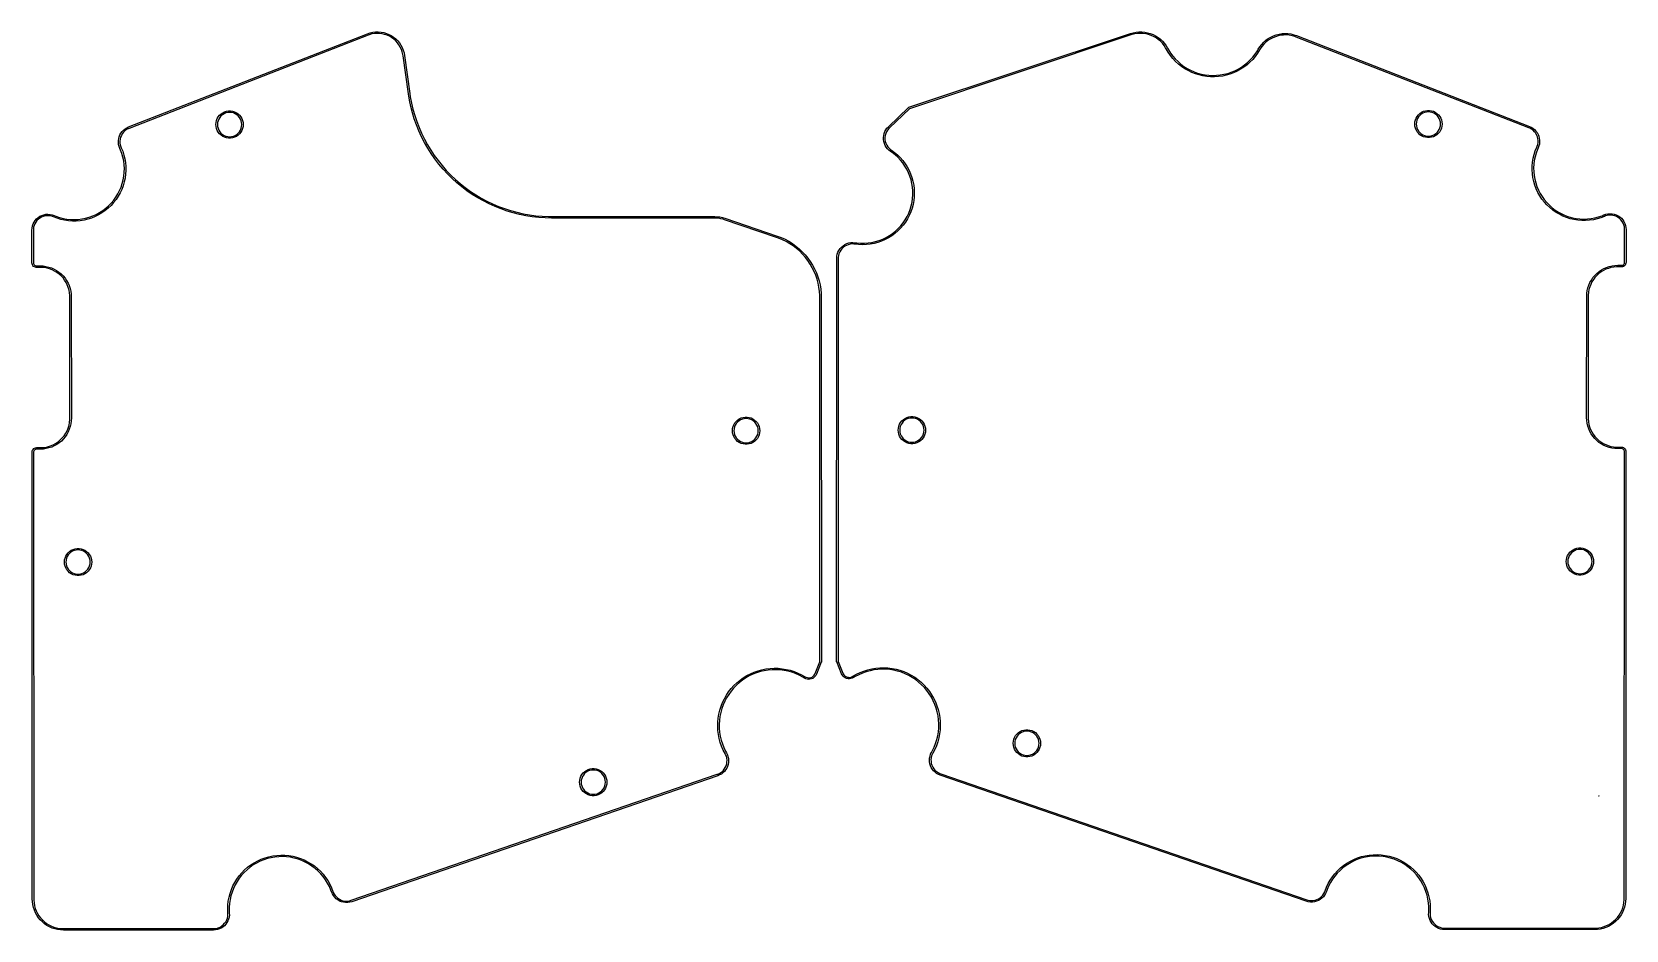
# Model space of a CAD drawing. Extents: x 50 to 261, y -151 to -32.
import ezdxf

# ---------------------------------------------------------------- set-up
doc = ezdxf.new("R2010")
doc.units = 0
doc.layers.add('BLACK', color=7, linetype='CONTINUOUS')

msp = doc.modelspace()

# ---------------------------------------------------------------- linework, layer by layer
at = {"layer": 'BLACK', "linetype": 'CONTINUOUS'}
for p, q in [((63.138779, -44.561177), (93.882297, -32.5709)), ((93.954967, -32.75723), (63.211451, -44.747506)), ((93.882297, -32.5709), (94.68906, -32.256254)), ((94.761728, -32.442585), (93.954967, -32.75723)), ((94.68906, -32.256254), (94.689061, -32.256253)), ((94.689061, -32.256253), (94.689072, -32.25625)), ((94.689072, -32.25625), (95.032059, -32.141974)), ((94.761729, -32.442585), (94.761728, -32.442585)), ((94.921007, -32.380536), (94.761729, -32.442585)), ((95.25037, -32.288892), (94.921007, -32.380536)), ((95.032059, -32.141974), (95.38479, -32.062672)), ((95.587264, -32.230746), (95.25037, -32.288892)), ((95.38479, -32.062672), (95.743695, -32.019147)), ((95.928291, -32.206681), (95.587264, -32.230746)), ((95.743695, -32.019147), (96.105156, -32.01184)), ((96.270012, -32.216943), (95.928291, -32.206681)), ((96.105156, -32.01184), (96.465527, -32.040823)), ((96.60898, -32.261426), (96.270012, -32.216943)), ((96.465527, -32.040823), (96.821174, -32.105804)), ((96.941778, -32.339683), (96.60898, -32.261426)), ((96.821174, -32.105804), (97.168511, -32.206128)), ((97.265049, -32.450924), (96.941778, -32.339683)), ((97.168511, -32.206128), (97.504033, -32.340783)), ((97.575532, -32.594027), (97.265049, -32.450924)), ((97.504033, -32.340783), (97.824359, -32.508411)), ((97.870097, -32.767549), (97.575532, -32.594027)), ((97.824359, -32.508411), (98.126256, -32.707321)), ((98.145773, -32.96974), (97.870097, -32.767549)), ((98.126256, -32.707321), (98.406681, -32.935508)), ((98.39978, -33.198561), (98.145773, -32.96974)), ((98.629555, -33.451705), (98.39978, -33.198561)), ((98.406681, -32.935508), (98.662805, -33.190671)), ((98.832783, -33.726618), (98.629555, -33.451705)), ((98.662805, -33.190671), (98.892046, -33.470235)), ((98.892046, -33.470235), (99.092091, -33.771382)), ((166.12806, -41.971046), (195.379301, -32.220632)), ((195.44255, -32.410367), (166.212458, -42.153731)), ((195.379301, -32.220632), (195.379304, -32.220631)), ((195.379304, -32.220631), (195.379306, -32.220631)), ((195.379306, -32.220631), (195.379313, -32.220629)), ((195.379313, -32.220629), (195.746799, -32.116869)), ((195.442554, -32.410367), (195.44255, -32.410367)), ((195.615022, -32.352815), (195.442554, -32.410367)), ((195.969196, -32.27041), (195.615022, -32.352815)), ((195.746799, -32.116869), (196.122353, -32.047747)), ((196.329501, -32.221313), (195.969196, -32.27041)), ((196.122353, -32.047747), (196.50271, -32.013867)), ((196.692811, -32.205953), (196.329501, -32.221313)), ((196.50271, -32.013867), (196.884569, -32.015521)), ((197.055974, -32.22446), (196.692811, -32.205953)), ((196.884569, -32.015521), (197.264618, -32.052695)), ((197.41584, -32.276676), (197.055974, -32.22446)), ((197.264618, -32.052695), (197.639559, -32.125068)), ((197.769287, -32.362146), (197.41584, -32.276676)), ((197.639559, -32.125068), (198.006141, -32.23201)), ((198.113248, -32.48013), (197.769287, -32.362146)), ((198.006141, -32.23201), (198.361183, -32.372595)), ((198.444741, -32.629604), (198.113248, -32.48013)), ((198.361183, -32.372595), (198.701606, -32.545603)), ((198.760889, -32.809271), (198.444741, -32.629604)), ((198.701606, -32.545603), (199.024455, -32.749533)), ((199.05895, -33.017573), (198.760889, -32.809271)), ((199.024455, -32.749533), (199.32693, -32.982615)), ((199.336338, -33.252702), (199.05895, -33.017573)), ((199.32693, -32.982615), (199.606408, -33.242829)), ((199.590647, -33.51262), (199.336338, -33.252702)), ((199.81967, -33.79507), (199.590647, -33.51262)), ((199.606408, -33.242829), (199.860464, -33.527916)), ((199.860464, -33.527916), (200.086894, -33.835404)), ((212.46389, -33.967497), (212.702628, -33.659808)), ((212.702628, -33.659808), (212.969481, -33.376158)), ((212.975132, -33.648825), (212.734124, -33.930709)), ((212.969481, -33.376158), (213.262043, -33.119107)), ((213.241799, -33.39108), (212.975132, -33.648825)), ((213.531716, -33.159799), (213.241799, -33.39108)), ((213.262043, -33.119107), (213.577675, -32.890973)), ((213.84227, -32.957068), (213.531716, -33.159799)), ((213.577675, -32.890973), (213.913527, -32.693815)), ((214.170658, -32.784717), (213.84227, -32.957068)), ((213.913527, -32.693815), (214.26657, -32.529412)), ((214.513917, -32.6443), (214.170658, -32.784717)), ((214.26657, -32.529412), (214.63362, -32.399248)), ((214.86895, -32.537085), (214.513917, -32.6443)), ((214.63362, -32.399248), (215.011363, -32.304496)), ((215.232554, -32.464039), (214.86895, -32.537085)), ((215.011363, -32.304496), (215.396392, -32.246011)), ((215.601448, -32.425821), (215.232554, -32.464039)), ((215.396392, -32.246011), (215.785234, -32.224321)), ((215.972304, -32.422776), (215.601448, -32.425821)), ((215.785234, -32.224321), (216.174379, -32.239622)), ((216.341776, -32.454931), (215.972304, -32.422776)), ((216.174379, -32.239622), (216.560316, -32.291776)), ((216.70653, -32.521996), (216.341776, -32.454931)), ((216.560316, -32.291776), (216.939565, -32.380312)), ((217.063276, -32.623366), (216.70653, -32.521996)), ((216.939565, -32.380312), (217.308702, -32.504432)), ((217.235518, -32.690561), (217.063276, -32.623366)), ((217.23601, -32.690811), (217.235518, -32.690561)), ((217.23601, -32.690812), (217.23601, -32.690811)), ((217.236011, -32.690812), (217.23601, -32.690812)), ((247.975821, -44.679642), (217.236011, -32.690812)), ((217.308702, -32.504432), (217.308682, -32.504482)), ((217.308682, -32.504482), (217.308683, -32.504482)), ((217.308683, -32.504482), (248.048492, -44.493312)), ((99.007412, -34.020528), (98.832783, -33.726618)), ((99.151683, -34.330471), (99.007412, -34.020528)), ((99.092091, -33.771382), (99.260923, -34.091074)), ((99.264139, -34.653321), (99.151683, -34.330471)), ((99.260923, -34.091074), (99.39684, -34.426087)), ((99.343648, -34.985822), (99.264139, -34.653321)), ((99.366589, -35.155213), (99.343648, -34.985822)), ((99.366591, -35.155213), (99.366589, -35.155213)), ((99.366653, -35.155362), (99.366591, -35.155213)), ((99.366672, -35.1558), (99.366653, -35.155362)), ((100.075972, -40.182452), (99.366672, -35.1558)), ((99.39684, -34.426087), (99.49847, -34.773044)), ((99.49847, -34.773044), (99.564577, -35.12731)), ((99.564577, -35.12731), (99.56471, -35.127856)), ((99.56471, -35.127856), (100.273996, -40.154411)), ((200.021421, -34.097603), (199.81967, -33.79507)), ((200.107737, -34.257625), (200.021421, -34.097603)), ((200.086894, -33.835404), (200.283712, -34.162589)), ((200.107744, -34.257622), (200.107737, -34.257625)), ((200.107745, -34.257624), (200.107744, -34.257622)), ((200.107877, -34.257762), (200.107745, -34.257623)), ((200.107745, -34.257623), (200.107745, -34.257624)), ((200.369956, -34.703317), (200.107877, -34.257762)), ((200.283712, -34.162589), (200.283739, -34.162618)), ((200.283739, -34.162618), (200.283777, -34.162598)), ((200.283777, -34.162598), (200.403229, -34.383782)), ((200.664119, -35.128598), (200.369956, -34.703317)), ((200.403229, -34.383782), (200.673862, -34.807483)), ((200.988687, -35.531154), (200.664119, -35.128598)), ((200.673862, -34.807483), (200.974848, -35.21019)), ((200.974848, -35.21019), (201.304563, -35.589732)), ((201.341909, -35.908817), (200.988687, -35.531154)), ((201.304563, -35.589732), (201.661232, -35.944066)), ((210.838482, -36.046673), (211.202984, -35.700402)), ((211.520092, -35.648901), (211.158513, -36.018572)), ((211.202984, -35.700402), (211.541103, -35.328326)), ((211.853579, -35.253702), (211.520092, -35.648901)), ((211.541103, -35.328326), (211.851017, -34.93245)), ((211.851017, -34.93245), (212.131056, -34.514906)), ((212.157177, -34.835105), (211.853579, -35.253702)), ((212.131056, -34.514906), (212.255424, -34.296448)), ((212.42925, -34.395364), (212.157177, -34.835105)), ((212.255424, -34.296448), (212.46389, -33.967497)), ((212.429251, -34.395363), (212.429249, -34.395364)), ((212.429249, -34.395364), (212.42925, -34.395364)), ((212.520947, -34.234187), (212.429251, -34.395363)), ((212.734124, -33.930709), (212.520947, -34.234187)), ((201.721885, -36.259551), (201.341909, -35.908817)), ((201.661232, -35.944066), (202.042933, -36.271281)), ((202.126565, -36.581466), (201.721885, -36.259551)), ((202.042933, -36.271281), (202.447608, -36.569614)), ((202.553769, -36.872829), (202.126565, -36.581466)), ((202.447608, -36.569614), (202.873078, -36.837458)), ((203.001195, -37.132068), (202.553769, -36.872829)), ((202.873078, -36.837458), (203.31705, -37.073369)), ((203.466433, -37.357788), (203.001195, -37.132068)), ((203.31705, -37.073369), (203.777131, -37.276077)), ((203.946976, -37.548771), (203.466433, -37.357788)), ((203.777131, -37.276077), (204.250842, -37.444488)), ((204.440233, -37.703989), (203.946976, -37.548771)), ((204.250842, -37.444488), (204.735631, -37.577697)), ((204.943548, -37.822605), (204.440233, -37.703989)), ((204.735631, -37.577697), (205.228886, -37.674984)), ((205.454208, -37.90398), (204.943548, -37.822605)), ((205.228886, -37.674984), (205.727948, -37.735826)), ((205.727948, -37.735826), (206.230129, -37.759894)), ((206.230129, -37.759894), (206.732722, -37.747059)), ((206.732722, -37.747059), (207.23302, -37.697391)), ((207.514986, -37.851355), (207.002634, -37.921292)), ((207.23302, -37.697391), (207.728327, -37.611157)), ((208.020827, -37.744022), (207.514986, -37.851355)), ((207.728327, -37.611157), (208.215973, -37.488821)), ((208.517432, -37.599871), (208.020827, -37.744022)), ((208.215973, -37.488821), (208.693331, -37.331043)), ((209.002124, -37.41968), (208.517432, -37.599871)), ((208.693331, -37.331043), (209.157829, -37.138672)), ((209.472292, -37.204419), (209.002124, -37.41968)), ((209.157829, -37.138672), (209.606965, -36.912746)), ((209.925403, -36.955248), (209.472292, -37.204419)), ((209.606965, -36.912746), (210.038317, -36.654482)), ((210.359015, -36.67351), (209.925403, -36.955248)), ((210.038317, -36.654482), (210.449561, -36.365271)), ((210.770791, -36.360723), (210.359015, -36.67351)), ((210.449561, -36.365271), (210.838482, -36.046673)), ((211.158513, -36.018572), (210.770791, -36.360723)), ((205.969462, -37.947676), (205.454208, -37.90398)), ((206.486532, -37.953457), (205.969462, -37.947676)), ((207.002634, -37.921292), (206.486532, -37.953457)), ((100.075989, -40.182522), (100.075972, -40.182452)), ((100.075986, -40.182549), (100.075989, -40.182522)), ((100.214866, -41.024416), (100.075986, -40.182549)), ((100.391206, -41.859241), (100.214866, -41.024416)), ((100.273996, -40.154411), (100.333428, -40.572468)), ((100.333428, -40.572468), (100.489465, -41.402449)), ((100.604655, -42.685357), (100.391206, -41.859241)), ((100.489465, -41.402449), (100.682415, -42.224632)), ((163.427822, -44.526883), (166.090756, -41.993464)), ((166.090756, -41.993464), (166.106214, -41.981408)), ((166.106214, -41.981408), (166.108395, -41.980567)), ((166.108395, -41.980567), (166.11016, -41.979037)), ((166.11016, -41.979037), (166.12806, -41.971046)), ((74.676743, -44.243643), (74.696848, -43.975367)), ((74.696848, -43.975367), (74.756712, -43.713084)), ((74.756712, -43.713084), (74.854999, -43.462652)), ((74.854999, -43.462652), (74.989513, -43.229667)), ((74.891555, -43.992574), (74.871795, -44.243643)), ((74.950347, -43.747687), (74.891555, -43.992574)), ((75.046724, -43.515012), (74.950347, -43.747687)), ((74.989513, -43.229667), (75.15725, -43.019332)), ((75.178313, -43.300278), (75.046724, -43.515012)), ((75.15725, -43.019332), (75.354461, -42.836346)), ((75.341873, -43.108773), (75.178313, -43.300278)), ((75.533378, -42.945213), (75.341873, -43.108773)), ((75.354461, -42.836346), (75.576743, -42.684797)), ((75.748112, -42.813624), (75.533378, -42.945213)), ((75.576743, -42.684797), (75.819129, -42.56807)), ((75.980787, -42.717247), (75.748112, -42.813624)), ((75.819129, -42.56807), (76.076205, -42.488773)), ((76.225674, -42.658455), (75.980787, -42.717247)), ((76.076205, -42.488773), (76.342229, -42.448676)), ((76.476743, -42.638695), (76.225674, -42.658455)), ((76.342229, -42.448676), (76.611257, -42.448676)), ((76.727812, -42.658455), (76.476743, -42.638695)), ((76.611257, -42.448676), (76.877281, -42.488773)), ((76.972699, -42.717247), (76.727812, -42.658455)), ((76.877281, -42.488773), (77.134357, -42.56807)), ((77.205374, -42.813624), (76.972699, -42.717247)), ((77.134357, -42.56807), (77.376743, -42.684797)), ((77.420108, -42.945213), (77.205374, -42.813624)), ((77.376743, -42.684797), (77.599025, -42.836346)), ((77.611613, -43.108773), (77.420108, -42.945213)), ((77.599025, -42.836346), (77.796236, -43.019332)), ((77.775173, -43.300278), (77.611613, -43.108773)), ((77.906762, -43.515012), (77.775173, -43.300278)), ((77.796236, -43.019332), (77.963973, -43.229667)), ((78.003139, -43.747687), (77.906762, -43.515012)), ((77.963973, -43.229667), (78.098487, -43.462652)), ((78.061931, -43.992574), (78.003139, -43.747687)), ((78.081691, -44.243643), (78.061931, -43.992574)), ((78.098487, -43.462652), (78.196774, -43.713084)), ((78.196774, -43.713084), (78.256638, -43.975367)), ((78.256638, -43.975367), (78.276743, -44.243643)), ((100.854787, -43.501116), (100.604655, -42.685357)), ((100.682415, -42.224632), (100.911893, -43.037378)), ((101.141102, -44.304889), (100.854787, -43.501116)), ((100.911893, -43.037378), (101.177439, -43.839064)), ((101.177439, -43.839064), (101.478526, -44.62809)), ((166.212458, -42.153731), (163.565905, -44.671566)), ((232.91054, -44.175784), (232.930645, -43.907508)), ((232.930645, -44.44406), (232.91054, -44.175784)), ((232.930645, -43.907508), (232.990509, -43.645225)), ((232.990509, -43.645225), (233.088796, -43.394793)), ((233.088796, -43.394793), (233.22331, -43.161808)), ((233.125352, -43.924715), (233.105592, -44.175784)), ((233.105592, -44.175784), (233.125352, -44.426853)), ((233.184144, -43.679828), (233.125352, -43.924715)), ((233.280521, -43.447153), (233.184144, -43.679828)), ((233.22331, -43.161808), (233.391047, -42.951473)), ((233.41211, -43.232419), (233.280521, -43.447153)), ((233.391047, -42.951473), (233.588258, -42.768487)), ((233.57567, -43.040914), (233.41211, -43.232419)), ((233.767175, -42.877354), (233.57567, -43.040914)), ((233.588258, -42.768487), (233.81054, -42.616938)), ((233.981909, -42.745765), (233.767175, -42.877354)), ((233.81054, -42.616938), (234.052926, -42.500211)), ((234.214584, -42.649388), (233.981909, -42.745765)), ((234.052926, -42.500211), (234.310002, -42.420914)), ((234.459471, -42.590596), (234.214584, -42.649388)), ((234.310002, -42.420914), (234.576026, -42.380817)), ((234.71054, -42.570836), (234.459471, -42.590596)), ((234.576026, -42.380817), (234.845054, -42.380817)), ((234.961609, -42.590596), (234.71054, -42.570836)), ((234.845054, -42.380817), (235.111078, -42.420914)), ((235.206496, -42.649388), (234.961609, -42.590596)), ((235.111078, -42.420914), (235.368154, -42.500211)), ((235.439171, -42.745765), (235.206496, -42.649388)), ((235.368154, -42.500211), (235.61054, -42.616938)), ((235.653905, -42.877354), (235.439171, -42.745765)), ((235.61054, -42.616938), (235.832822, -42.768487)), ((235.84541, -43.040914), (235.653905, -42.877354)), ((235.832822, -42.768487), (236.030033, -42.951473)), ((236.00897, -43.232419), (235.84541, -43.040914)), ((236.140559, -43.447153), (236.00897, -43.232419)), ((236.030033, -42.951473), (236.19777, -43.161808)), ((236.236936, -43.679828), (236.140559, -43.447153)), ((236.19777, -43.161808), (236.332284, -43.394793)), ((236.295728, -43.924715), (236.236936, -43.679828)), ((236.315488, -44.175784), (236.295728, -43.924715)), ((236.295728, -44.426853), (236.315488, -44.175784)), ((236.332284, -43.394793), (236.430571, -43.645225)), ((236.430571, -43.645225), (236.490435, -43.907508)), ((236.490435, -43.907508), (236.51054, -44.175784)), ((236.51054, -44.175784), (236.490435, -44.44406)), ((61.807531, -46.363115), (61.843152, -46.103152)), ((61.843152, -46.103152), (61.910913, -45.849661)), ((61.910913, -45.849661), (62.009756, -45.606598)), ((62.029218, -46.170976), (61.999555, -46.427022)), ((62.009756, -45.606598), (62.138138, -45.377758)), ((62.093184, -45.921281), (62.029218, -46.170976)), ((62.190282, -45.682511), (62.093184, -45.921281)), ((62.138138, -45.377758), (62.294054, -45.166714)), ((62.318732, -45.459038), (62.190282, -45.682511)), ((62.294054, -45.166714), (62.475071, -44.976761)), ((62.476181, -45.254958), (62.318732, -45.459038)), ((62.475071, -44.976761), (62.678363, -44.810863)), ((62.659746, -45.074007), (62.476181, -45.254958)), ((62.866064, -44.919501), (62.659746, -45.074007)), ((62.678363, -44.810863), (62.900755, -44.671611)), ((63.091356, -44.794269), (62.866064, -44.919501)), ((62.900755, -44.671611), (63.138754, -44.561189)), ((63.211452, -44.747507), (63.091356, -44.794269)), ((63.138754, -44.561189), (63.138779, -44.561177)), ((63.211451, -44.747506), (63.211452, -44.747507)), ((74.696848, -44.511919), (74.676743, -44.243643)), ((74.756712, -44.774202), (74.696848, -44.511919)), ((74.854999, -45.024634), (74.756712, -44.774202)), ((74.989513, -45.257619), (74.854999, -45.024634)), ((74.871795, -44.243643), (74.891555, -44.494712)), ((74.891555, -44.494712), (74.950347, -44.739599)), ((74.950347, -44.739599), (75.046724, -44.972274)), ((75.15725, -45.467954), (74.989513, -45.257619)), ((75.046724, -44.972274), (75.178313, -45.187008)), ((75.354461, -45.65094), (75.15725, -45.467954)), ((75.178313, -45.187008), (75.341873, -45.378513)), ((75.341873, -45.378513), (75.533378, -45.542073)), ((75.576743, -45.802489), (75.354461, -45.65094)), ((75.533378, -45.542073), (75.748112, -45.673662)), ((75.819129, -45.919216), (75.576743, -45.802489)), ((75.748112, -45.673662), (75.980787, -45.770039)), ((76.076205, -45.998513), (75.819129, -45.919216)), ((75.980787, -45.770039), (76.225674, -45.828831)), ((76.342229, -46.03861), (76.076205, -45.998513)), ((76.225674, -45.828831), (76.476743, -45.848591)), ((76.611257, -46.03861), (76.342229, -46.03861)), ((76.476743, -45.848591), (76.727812, -45.828831)), ((76.877281, -45.998513), (76.611257, -46.03861)), ((76.727812, -45.828831), (76.972699, -45.770039)), ((77.134357, -45.919216), (76.877281, -45.998513)), ((76.972699, -45.770039), (77.205374, -45.673662)), ((77.376743, -45.802489), (77.134357, -45.919216)), ((77.205374, -45.673662), (77.420108, -45.542073)), ((77.599025, -45.65094), (77.376743, -45.802489)), ((77.420108, -45.542073), (77.611613, -45.378513)), ((77.796236, -45.467954), (77.599025, -45.65094)), ((77.611613, -45.378513), (77.775173, -45.187008)), ((77.775173, -45.187008), (77.906762, -44.972274)), ((77.963973, -45.257619), (77.796236, -45.467954)), ((77.906762, -44.972274), (78.003139, -44.739599)), ((78.098487, -45.024634), (77.963973, -45.257619)), ((78.003139, -44.739599), (78.061931, -44.494712)), ((78.061931, -44.494712), (78.081691, -44.243643)), ((78.196774, -44.774202), (78.098487, -45.024634)), ((78.256638, -44.511919), (78.196774, -44.774202)), ((78.276743, -44.243643), (78.256638, -44.511919)), ((101.463029, -45.095074), (101.141102, -44.304889)), ((101.819925, -45.870092), (101.463029, -45.095074)), ((101.478526, -44.62809), (101.81455, -45.402882)), ((101.81455, -45.402882), (102.184843, -46.161894)), ((102.211079, -46.628397), (101.819925, -45.870092)), ((102.184843, -46.161894), (102.588665, -46.903611)), ((162.781628, -45.959123), (162.809553, -45.692413)), ((162.78792, -46.227216), (162.781628, -45.959123)), ((162.828326, -46.492322), (162.78792, -46.227216)), ((162.809553, -45.692413), (162.87124, -45.431437)), ((162.87124, -45.431437), (162.965682, -45.180449)), ((162.965682, -45.180449), (163.09134, -44.943544)), ((163.008984, -45.688307), (162.977877, -45.948326)), ((162.977877, -45.948326), (162.982734, -46.210154)), ((162.982734, -46.210154), (163.023464, -46.468841)), ((163.075466, -45.435013), (163.008984, -45.688307)), ((163.176068, -45.193234), (163.075466, -45.435013)), ((163.09134, -44.943544), (163.246164, -44.724585)), ((163.308887, -44.967542), (163.176068, -45.193234)), ((163.246164, -44.724585), (163.427124, -44.527691)), ((163.47141, -44.762203), (163.308887, -44.967542)), ((163.427124, -44.527691), (163.427613, -44.527124)), ((163.427593, -44.527102), (163.427668, -44.52706)), ((163.427613, -44.527124), (163.427593, -44.527102)), ((163.427668, -44.52706), (163.427822, -44.526883)), ((163.565942, -44.671605), (163.47141, -44.762203)), ((163.565905, -44.671566), (163.565942, -44.671605)), ((232.990509, -44.706343), (232.930645, -44.44406)), ((233.088796, -44.956775), (232.990509, -44.706343)), ((233.22331, -45.18976), (233.088796, -44.956775)), ((233.125352, -44.426853), (233.184144, -44.67174)), ((233.184144, -44.67174), (233.280521, -44.904415)), ((233.391047, -45.400095), (233.22331, -45.18976)), ((233.280521, -44.904415), (233.41211, -45.119149)), ((233.588258, -45.583081), (233.391047, -45.400095)), ((233.41211, -45.119149), (233.57567, -45.310654)), ((233.57567, -45.310654), (233.767175, -45.474214)), ((233.81054, -45.73463), (233.588258, -45.583081)), ((233.767175, -45.474214), (233.981909, -45.605803)), ((234.052926, -45.851357), (233.81054, -45.73463)), ((233.981909, -45.605803), (234.214584, -45.70218)), ((234.310002, -45.930654), (234.052926, -45.851357)), ((234.214584, -45.70218), (234.459471, -45.760972)), ((234.576026, -45.970751), (234.310002, -45.930654)), ((234.459471, -45.760972), (234.71054, -45.780732)), ((234.845054, -45.970751), (234.576026, -45.970751)), ((234.71054, -45.780732), (234.961609, -45.760972)), ((235.111078, -45.930654), (234.845054, -45.970751)), ((234.961609, -45.760972), (235.206496, -45.70218)), ((235.368154, -45.851357), (235.111078, -45.930654)), ((235.206496, -45.70218), (235.439171, -45.605803)), ((235.61054, -45.73463), (235.368154, -45.851357)), ((235.439171, -45.605803), (235.653905, -45.474214)), ((235.832822, -45.583081), (235.61054, -45.73463)), ((235.653905, -45.474214), (235.84541, -45.310654)), ((236.030033, -45.400095), (235.832822, -45.583081)), ((235.84541, -45.310654), (236.00897, -45.119149)), ((236.00897, -45.119149), (236.140559, -44.904415)), ((236.19777, -45.18976), (236.030033, -45.400095)), ((236.140559, -44.904415), (236.236936, -44.67174)), ((236.332284, -44.956775), (236.19777, -45.18976)), ((236.236936, -44.67174), (236.295728, -44.426853)), ((236.430571, -44.706343), (236.332284, -44.956775)), ((236.490435, -44.44406), (236.430571, -44.706343)), ((247.975822, -44.679642), (247.975821, -44.679642)), ((247.975823, -44.679643), (247.975822, -44.679642)), ((248.095924, -44.726401), (247.975823, -44.679643)), ((248.048492, -44.493312), (248.0485, -44.493316)), ((248.0485, -44.493316), (248.286521, -44.603735)), ((248.321227, -44.851625), (248.095924, -44.726401)), ((248.286521, -44.603735), (248.508925, -44.742981)), ((248.527555, -45.006127), (248.321227, -44.851625)), ((248.508925, -44.742981), (248.712228, -44.908876)), ((248.71113, -45.187077), (248.527555, -45.006127)), ((248.868588, -45.391158), (248.71113, -45.187077)), ((248.712228, -44.908876), (248.893255, -45.098829)), ((248.997045, -45.614633), (248.868588, -45.391158)), ((248.893255, -45.098829), (249.049181, -45.309874)), ((249.094148, -45.853408), (248.997045, -45.614633)), ((249.049181, -45.309874), (249.17757, -45.538718)), ((249.158118, -46.103108), (249.094148, -45.853408)), ((249.187782, -46.35916), (249.158118, -46.103108)), ((249.17757, -45.538718), (249.276419, -45.781785)), ((249.276419, -45.781785), (249.344183, -46.035283)), ((249.344183, -46.035283), (249.379805, -46.295252)), ((61.804606, -46.625491), (61.807531, -46.363115)), ((61.834422, -46.886183), (61.804606, -46.625491)), ((61.896514, -47.141122), (61.834422, -46.886183)), ((61.989912, -47.386328), (61.896514, -47.141122)), ((61.989913, -47.38633), (61.989912, -47.386328)), ((62.093214, -47.613782), (61.989913, -47.38633)), ((61.999555, -46.427022), (62.004737, -46.684728)), ((62.004737, -46.684728), (62.044671, -46.939374)), ((62.044671, -46.939374), (62.118625, -47.186295)), ((62.265178, -48.082877), (62.093214, -47.613782)), ((62.118625, -47.186295), (62.171999, -47.303598)), ((62.171999, -47.303598), (62.172001, -47.3036)), ((62.172001, -47.3036), (62.36701, -47.779479)), ((62.401467, -48.56355), (62.265178, -48.082877)), ((62.36701, -47.779479), (62.525772, -48.268646)), ((62.525772, -48.268646), (62.647392, -48.768344)), ((102.635709, -47.368477), (102.211079, -46.628397)), ((102.588665, -46.903611), (103.02521, -47.626552)), ((103.092969, -48.088853), (102.635709, -47.368477)), ((103.02521, -47.626552), (103.493607, -48.329275)), ((103.581945, -48.788089), (103.092969, -48.088853)), ((103.493607, -48.329275), (103.992921, -49.010377)), ((162.902187, -46.750118), (162.828326, -46.492322)), ((163.0083, -46.996398), (162.902187, -46.750118)), ((163.144933, -47.227148), (163.0083, -46.996398)), ((163.023464, -46.468841), (163.099295, -46.719495)), ((163.099295, -46.719495), (163.208796, -46.957376)), ((163.309858, -47.438603), (163.144933, -47.227148)), ((163.208796, -46.957376), (163.349894, -47.177987)), ((163.500386, -47.627317), (163.309858, -47.438603)), ((163.349894, -47.177987), (163.519921, -47.377156)), ((163.713408, -47.790208), (163.500386, -47.627317)), ((163.519921, -47.377156), (163.715664, -47.551117)), ((163.713411, -47.790212), (163.713408, -47.790208)), ((163.713411, -47.790213), (163.713411, -47.790212)), ((163.920349, -47.928498), (163.713411, -47.790213)), ((163.715664, -47.551117), (163.824506, -47.623904)), ((163.824506, -47.623904), (163.824505, -47.623905)), ((163.824505, -47.623905), (163.824506, -47.623906)), ((163.824506, -47.623906), (164.23964, -47.924363)), ((164.312348, -48.235293), (163.920349, -47.928498)), ((164.23964, -47.924363), (164.631048, -48.255139)), ((164.680208, -48.57065), (164.312348, -48.235293)), ((164.631048, -48.255139), (164.996519, -48.614366)), ((248.539833, -48.700464), (248.661451, -48.200763)), ((248.661451, -48.200763), (248.82021, -47.711594)), ((248.922044, -48.014992), (248.785757, -48.495667)), ((248.82021, -47.711594), (249.015217, -47.235712)), ((249.094005, -47.545894), (248.922044, -48.014992)), ((249.015217, -47.235712), (249.015282, -47.235742)), ((249.015282, -47.235742), (249.015282, -47.23574)), ((249.015282, -47.23574), (249.015283, -47.23574)), ((249.015283, -47.23574), (249.015379, -47.235623)), ((249.015379, -47.235623), (249.0687, -47.118449)), ((249.0687, -47.118449), (249.14266, -46.871523)), ((249.197193, -47.318685), (249.094005, -47.545894)), ((249.14266, -46.871523), (249.182597, -46.616872)), ((249.182597, -46.616872), (249.187782, -46.35916)), ((249.197369, -47.318472), (249.197193, -47.318685)), ((249.197405, -47.318488), (249.197369, -47.318472)), ((249.290812, -47.073278), (249.197405, -47.318488)), ((249.35291, -46.818333), (249.290812, -47.073278)), ((249.38273, -46.557635), (249.35291, -46.818333)), ((249.379805, -46.295252), (249.38273, -46.557635)), ((62.501316, -49.053092), (62.401467, -48.56355)), ((62.564161, -49.548745), (62.501316, -49.053092)), ((62.589647, -50.047716), (62.564161, -49.548745)), ((62.577632, -50.547193), (62.589647, -50.047716)), ((62.647392, -48.768344), (62.731185, -49.275757)), ((62.731185, -49.275757), (62.776679, -49.788027)), ((62.783618, -50.302265), (62.751961, -50.815576)), ((62.776679, -49.788027), (62.783618, -50.302265)), ((104.101662, -49.464788), (103.581945, -48.788089)), ((103.992921, -49.010377), (104.522156, -49.6685)), ((104.651083, -50.117601), (104.101662, -49.464788)), ((104.522156, -49.6685), (105.080256, -50.30233)), ((105.229112, -50.745225), (104.651083, -50.117601)), ((105.080256, -50.30233), (105.666106, -50.910602)), ((165.021854, -48.932677), (164.680208, -48.57065)), ((164.996519, -48.614366), (165.33399, -49.000016)), ((165.335357, -49.319331), (165.021854, -48.932677)), ((165.33399, -49.000016), (165.641557, -49.409914)), ((165.618948, -49.72843), (165.335357, -49.319331)), ((165.871026, -50.157664), (165.618948, -49.72843)), ((165.641557, -49.409914), (165.917483, -49.841744)), ((166.090169, -50.604611), (165.871026, -50.157664)), ((165.917483, -49.841744), (166.160212, -50.293071)), ((166.160212, -50.293071), (166.368374, -50.761346)), ((248.403615, -50.234391), (248.410551, -49.72015)), ((248.435274, -50.747702), (248.403615, -50.234391)), ((248.410551, -49.72015), (248.456042, -49.207879)), ((248.456042, -49.207879), (248.539833, -48.700464)), ((248.623068, -49.480867), (248.597584, -49.97984)), ((248.597584, -49.97984), (248.609602, -50.479319)), ((248.609602, -50.479319), (248.659053, -50.976488)), ((248.68591, -48.985212), (248.623068, -49.480867)), ((248.785757, -48.495667), (248.68591, -48.985212)), ((61.964743, -52.954443), (62.159063, -52.494159)), ((62.159063, -52.494159), (62.318307, -52.020595)), ((62.428288, -52.321135), (62.246189, -52.802102)), ((62.318307, -52.020595), (62.441579, -51.53642)), ((62.573795, -51.827862), (62.428288, -52.321135)), ((62.441579, -51.53642), (62.528183, -51.044362)), ((62.528183, -51.044362), (62.577632, -50.547193)), ((62.681889, -51.325065), (62.573795, -51.827862)), ((62.751961, -50.815576), (62.681889, -51.325065)), ((105.834594, -51.346407), (105.229112, -50.745225)), ((105.666106, -50.910602), (106.278538, -51.492102)), ((106.466322, -51.919947), (105.834594, -51.346407)), ((106.278538, -51.492102), (106.91633, -52.04567)), ((107.123034, -52.464701), (106.466322, -51.919947)), ((106.91633, -52.04567), (107.578208, -52.570201)), ((107.803421, -52.979582), (107.123034, -52.464701)), ((107.578208, -52.570201), (108.262852, -53.064648)), ((166.275139, -51.066749), (166.090169, -50.604611)), ((166.424894, -51.541469), (166.275139, -51.066749)), ((166.368374, -50.761346), (166.540793, -51.243927)), ((166.538587, -52.026092), (166.424894, -51.541469)), ((166.615577, -52.517883), (166.538587, -52.026092)), ((166.540793, -51.243927), (166.676496, -51.738091)), ((166.655429, -53.014066), (166.615577, -52.517883)), ((166.676496, -51.738091), (166.774718, -52.241048)), ((166.774718, -52.241048), (166.834904, -52.749959)), ((248.505349, -51.257193), (248.435274, -50.747702)), ((248.613446, -51.759992), (248.505349, -51.257193)), ((248.758955, -52.253265), (248.613446, -51.759992)), ((248.659053, -50.976488), (248.74566, -51.468548)), ((248.74566, -51.468548), (248.868934, -51.952724)), ((248.941056, -52.734233), (248.758955, -52.253265)), ((248.868934, -51.952724), (249.028181, -52.426289)), ((249.028181, -52.426289), (249.222503, -52.886574)), ((60.511883, -54.969309), (60.86144, -54.612333)), ((61.175356, -54.550075), (60.829586, -54.930774)), ((60.86144, -54.612333), (61.183233, -54.230141)), ((61.491595, -54.14451), (61.175356, -54.550075)), ((61.183233, -54.230141), (61.47545, -53.824887)), ((61.47545, -53.824887), (61.736443, -53.398854)), ((61.776519, -53.716365), (61.491595, -54.14451)), ((61.736443, -53.398854), (61.964743, -52.954443)), ((62.028524, -53.268054), (61.776519, -53.716365)), ((62.246189, -52.802102), (62.028524, -53.268054)), ((108.506124, -53.463562), (107.803421, -52.979582)), ((108.262852, -53.064648), (108.968896, -53.528024)), ((109.229741, -53.915676), (108.506124, -53.463562)), ((108.968896, -53.528024), (109.69493, -53.959405)), ((109.972828, -54.33502), (109.229741, -53.915676)), ((109.69493, -53.959405), (110.439506, -54.35793)), ((110.733902, -54.720759), (109.972828, -54.33502)), ((110.439506, -54.35793), (111.201138, -54.722804)), ((166.442126, -54.986669), (166.550965, -54.500933)), ((166.550965, -54.500933), (166.623032, -54.008397)), ((166.623032, -54.008397), (166.657919, -53.51184)), ((166.657919, -53.51184), (166.655429, -53.014066)), ((166.784934, -54.283626), (166.691748, -54.78754)), ((166.840027, -53.774138), (166.784934, -54.283626)), ((166.834904, -52.749959), (166.856715, -53.261952)), ((166.856715, -53.261952), (166.840027, -53.774138)), ((249.158723, -53.200186), (248.941056, -52.734233)), ((249.41073, -53.648498), (249.158723, -53.200186)), ((249.222503, -52.886574), (249.450805, -53.330986)), ((249.695657, -54.076643), (249.41073, -53.648498)), ((249.450805, -53.330986), (249.711801, -53.757019)), ((250.011898, -54.482208), (249.695657, -54.076643)), ((249.711801, -53.757019), (250.00402, -54.162274)), ((250.00402, -54.162274), (250.325815, -54.544466)), ((250.35767, -54.862908), (250.011898, -54.482208)), ((250.325815, -54.544466), (250.675373, -54.901443)), ((50.821754, -56.894231), (51.004996, -56.68709)), ((51.004996, -56.68709), (51.213867, -56.505825)), ((51.234859, -56.740987), (51.056707, -56.917455)), ((51.213867, -56.505825), (51.444746, -56.353578)), ((51.434655, -56.589459), (51.234859, -56.740987)), ((51.65263, -56.465499), (51.434655, -56.589459)), ((51.444746, -56.353578), (51.69363, -56.232989)), ((51.885003, -56.371257), (51.65263, -56.465499)), ((51.69363, -56.232989), (51.956201, -56.146151)), ((52.127746, -56.308367), (51.885003, -56.371257)), ((51.956201, -56.146151), (52.227906, -56.094568)), ((52.376648, -56.27792), (52.127746, -56.308367)), ((52.227906, -56.094568), (52.504033, -56.079136)), ((52.627392, -56.280443), (52.376648, -56.27792)), ((52.504033, -56.079136), (52.779794, -56.100122)), ((52.875631, -56.315894), (52.627392, -56.280443)), ((52.779794, -56.100122), (53.050406, -56.157163)), ((53.117058, -56.383656), (52.875631, -56.315894)), ((53.050406, -56.157163), (53.311176, -56.249268)), ((53.232234, -56.433028), (53.117058, -56.383656)), ((53.232285, -56.433069), (53.232234, -56.433028)), ((53.232289, -56.43307), (53.232285, -56.433069)), ((53.232289, -56.433071), (53.232289, -56.43307)), ((53.23229, -56.433071), (53.232289, -56.433071)), ((53.712155, -56.618041), (53.23229, -56.433071)), ((53.311176, -56.249268), (53.311169, -56.249283)), ((53.311169, -56.249283), (53.311171, -56.249284)), ((53.311171, -56.249284), (53.311173, -56.249285)), ((53.311173, -56.249285), (53.540744, -56.347786)), ((53.540744, -56.347786), (54.013347, -56.50986)), ((54.204548, -56.766496), (53.712155, -56.618041)), ((54.013347, -56.50986), (54.496776, -56.636025)), ((54.70669, -56.877595), (54.204548, -56.766496)), ((54.496776, -56.636025), (54.988307, -56.725571)), ((54.988307, -56.725571), (55.485171, -56.777993)), ((55.485171, -56.777993), (55.984567, -56.792995)), ((55.984567, -56.792995), (56.483682, -56.770494)), ((56.483682, -56.770494), (56.979702, -56.710615)), ((56.979702, -56.710615), (57.469833, -56.613696)), ((57.763988, -56.739762), (57.263571, -56.858391)), ((57.469833, -56.613696), (57.951313, -56.480283)), ((58.254095, -56.583928), (57.763988, -56.739762)), ((57.951313, -56.480283), (58.421428, -56.311129)), ((58.731132, -56.391769), (58.254095, -56.583928)), ((58.421428, -56.311129), (58.87753, -56.107186)), ((59.192411, -56.164367), (58.731132, -56.391769)), ((58.87753, -56.107186), (59.317048, -55.869603)), ((59.635331, -55.903002), (59.192411, -56.164367)), ((59.317048, -55.869603), (59.737505, -55.59972)), ((60.057397, -55.609149), (59.635331, -55.903002)), ((59.737505, -55.59972), (60.136533, -55.299057)), ((60.456231, -55.284464), (60.057397, -55.609149)), ((60.136533, -55.299057), (60.511883, -54.969309)), ((60.829586, -54.930774), (60.456231, -55.284464)), ((111.511444, -55.072123), (110.733902, -54.720759)), ((111.201138, -54.722804), (111.978305, -55.053298)), ((112.303903, -55.388409), (111.511444, -55.072123)), ((111.978305, -55.053298), (112.769457, -55.348753)), ((113.109697, -55.668988), (112.303903, -55.388409)), ((112.769457, -55.348753), (113.573016, -55.608579)), ((113.927218, -55.913299), (113.109697, -55.668988)), ((113.573016, -55.608579), (114.387376, -55.832257)), ((114.754834, -56.120854), (113.927218, -55.913299)), ((114.387376, -55.832257), (115.210914, -56.019342)), ((115.590895, -56.29124), (114.754834, -56.120854)), ((115.210914, -56.019342), (116.041986, -56.16946)), ((116.43373, -56.424117), (115.590895, -56.29124)), ((116.041986, -56.16946), (116.878933, -56.282312)), ((117.28166, -56.519218), (116.43373, -56.424117)), ((116.878933, -56.282312), (117.720084, -56.357671)), ((118.13299, -56.576355), (117.28166, -56.519218)), ((117.720084, -56.357671), (118.563763, -56.395389)), ((118.986023, -56.595413), (118.13299, -56.576355)), ((118.563763, -56.395389), (118.986023, -56.395413)), ((118.986023, -56.395413), (140.531943, -56.395413)), ((140.531943, -56.595413), (118.986023, -56.595413)), ((140.531943, -56.395413), (140.868176, -56.409221)), ((140.531944, -56.595413), (140.531943, -56.595412)), ((140.531943, -56.595412), (140.531943, -56.595413)), ((140.692128, -56.595452), (140.531944, -56.595413)), ((141.011415, -56.621724), (140.692128, -56.595452)), ((140.868176, -56.409221), (141.202146, -56.450561)), ((141.327471, -56.674097), (141.011415, -56.621724)), ((141.202146, -56.450561), (141.531599, -56.519155)), ((141.638167, -56.752218), (141.327471, -56.674097)), ((141.531599, -56.519155), (141.854204, -56.614508)), ((141.789801, -56.80385), (141.638167, -56.752218)), ((141.789802, -56.803844), (141.789801, -56.80385)), ((141.789806, -56.803846), (141.789802, -56.803844)), ((148.686077, -59.153759), (141.789806, -56.803846)), ((141.854204, -56.614508), (141.854314, -56.614534)), ((141.854314, -56.614534), (148.750589, -58.96445)), ((165.374872, -57.219595), (165.654356, -56.80768)), ((165.654356, -56.80768), (165.902128, -56.375945)), ((165.951743, -56.691385), (165.68015, -57.125954)), ((165.902128, -56.375945), (166.116789, -55.926828)), ((166.189945, -56.237653), (165.951743, -56.691385)), ((166.116789, -55.926828), (166.297128, -55.462863)), ((166.393412, -55.767318), (166.189945, -56.237653)), ((166.297128, -55.462863), (166.442126, -54.986669)), ((166.560995, -55.283036), (166.393412, -55.767318)), ((166.691748, -54.78754), (166.560995, -55.283036)), ((250.731026, -55.216598), (250.35767, -54.862908)), ((250.675373, -54.901443), (251.050725, -55.231192)), ((251.129862, -55.541284), (250.731026, -55.216598)), ((251.050725, -55.231192), (251.449755, -55.531855)), ((251.55193, -55.835138), (251.129862, -55.541284)), ((251.449755, -55.531855), (251.870214, -55.801739)), ((251.994852, -56.096502), (251.55193, -55.835138)), ((251.870214, -55.801739), (252.309734, -56.039321)), ((252.456132, -56.323905), (251.994852, -56.096502)), ((252.309734, -56.039321), (252.765838, -56.243265)), ((252.933171, -56.516064), (252.456132, -56.323905)), ((252.765838, -56.243265), (253.235955, -56.41242)), ((253.42328, -56.671898), (252.933171, -56.516064)), ((253.235955, -56.41242), (253.717436, -56.545832)), ((253.923698, -56.790528), (253.42328, -56.671898)), ((253.717436, -56.545832), (254.207569, -56.642752)), ((254.431605, -56.871285), (253.923698, -56.790528)), ((254.207569, -56.642752), (254.70359, -56.702631)), ((254.70359, -56.702631), (255.202707, -56.725133)), ((255.202707, -56.725133), (255.702104, -56.710131)), ((255.702104, -56.710131), (256.19897, -56.65771)), ((256.480588, -56.809734), (255.971525, -56.882852)), ((256.19897, -56.65771), (256.690503, -56.568165)), ((256.982732, -56.698635), (256.480588, -56.809734)), ((256.690503, -56.568165), (257.173934, -56.442)), ((257.475127, -56.550182), (256.982732, -56.698635)), ((257.173934, -56.442), (257.646539, -56.279927)), ((257.954998, -56.36521), (257.475127, -56.550182)), ((257.646539, -56.279927), (257.876111, -56.181425)), ((257.876111, -56.181425), (257.876112, -56.181426)), ((257.876112, -56.181426), (257.876113, -56.181425)), ((257.876113, -56.181425), (258.136374, -56.089442)), ((257.955003, -56.365209), (257.954998, -56.365209)), ((257.954998, -56.365209), (257.954998, -56.36521)), ((258.070015, -56.315879), (257.955003, -56.365209)), ((258.31097, -56.248165), (258.070015, -56.315879)), ((258.136374, -56.089442), (258.406457, -56.032389)), ((258.558726, -56.212642), (258.31097, -56.248165)), ((258.406457, -56.032389), (258.68169, -56.011255)), ((258.809, -56.209924), (258.558726, -56.212642)), ((258.68169, -56.011255), (258.957317, -56.026405)), ((259.057469, -56.240056), (258.809, -56.209924)), ((258.957317, -56.026405), (259.228576, -56.077577)), ((259.299838, -56.302519), (259.057469, -56.240056)), ((259.228576, -56.077577), (259.490779, -56.163888)), ((259.531921, -56.396234), (259.299838, -56.302519)), ((259.490779, -56.163888), (259.739396, -56.283845)), ((259.749706, -56.51958), (259.531921, -56.396234)), ((259.739396, -56.283845), (259.97013, -56.435376)), ((259.94943, -56.670427), (259.749706, -56.51958)), ((260.127643, -56.846167), (259.94943, -56.670427)), ((259.97013, -56.435376), (260.178995, -56.615863)), ((260.178995, -56.615863), (260.362381, -56.822186)), ((50.38283, -58.180285), (50.400885, -57.904317)), ((50.38283, -58.180289), (50.38283, -58.180285)), ((50.385418, -62.492289), (50.38283, -58.180289)), ((50.400885, -57.904317), (50.455046, -57.633114)), ((50.455046, -57.633114), (50.544374, -57.37138)), ((50.544374, -57.37138), (50.667321, -57.123653)), ((50.615625, -57.806193), (50.582815, -58.054794)), ((50.582815, -58.054794), (50.582829, -58.180168)), ((50.582829, -58.180168), (50.58283, -58.180169)), ((50.58283, -58.180169), (50.585418, -62.492169)), ((50.680818, -57.564058), (50.615625, -57.806193)), ((50.667321, -57.123653), (50.821754, -56.894231)), ((50.777263, -57.33259), (50.680818, -57.564058)), ((50.903288, -57.115803), (50.777263, -57.33259)), ((51.056707, -56.917455), (50.903288, -57.115803)), ((55.215751, -56.950714), (54.70669, -56.877595)), ((55.728863, -56.98544), (55.215751, -56.950714)), ((56.243134, -56.981577), (55.728863, -56.98544)), ((56.755666, -56.939148), (56.243134, -56.981577)), ((57.263571, -56.858391), (56.755666, -56.939148)), ((163.131665, -59.154108), (163.56271, -58.905139)), ((163.56271, -58.905139), (163.973848, -58.624512)), ((164.293164, -58.625454), (163.881054, -58.93005)), ((163.973848, -58.624512), (164.362758, -58.313812)), ((164.681243, -58.290779), (164.293164, -58.625454)), ((164.362758, -58.313812), (164.727245, -57.974792)), ((165.043103, -57.927914), (164.681243, -58.290779)), ((164.727245, -57.974792), (165.065252, -57.609365)), ((165.376699, -57.538907), (165.043103, -57.927914)), ((165.065252, -57.609365), (165.374872, -57.219595)), ((165.68015, -57.125954), (165.376699, -57.538907)), ((254.944139, -56.913715), (254.431605, -56.871285)), ((255.458412, -56.917578), (254.944139, -56.913715)), ((255.971525, -56.882852), (255.458412, -56.917578)), ((260.281265, -57.043765), (260.127643, -56.846167)), ((260.407641, -57.259806), (260.281265, -57.043765)), ((260.362381, -56.822186), (260.517121, -57.050781)), ((260.504588, -57.490557), (260.407641, -57.259806)), ((260.570431, -57.73203), (260.504588, -57.490557)), ((260.517121, -57.050781), (260.640539, -57.297698)), ((260.604031, -57.980054), (260.570431, -57.73203)), ((260.601861, -62.431369), (260.604457, -58.104827)), ((260.604458, -58.10481), (260.604031, -57.980054)), ((260.604457, -58.104827), (260.604458, -58.10481)), ((260.640539, -57.297698), (260.730504, -57.55867)), ((260.730504, -57.55867), (260.78546, -57.829188)), ((260.78546, -57.829188), (260.804459, -58.104576)), ((260.804457, -58.104947), (260.801861, -62.431497)), ((260.804457, -58.104576), (260.80443, -58.104676)), ((260.80443, -58.104676), (260.804457, -58.104947)), ((260.804459, -58.104576), (260.804457, -58.104576)), ((148.686081, -59.153762), (148.686077, -59.153759)), ((148.946095, -59.24235), (148.686081, -59.153762)), ((148.750589, -58.96445), (148.750606, -58.964458)), ((148.750606, -58.964458), (149.276496, -59.163062)), ((149.453429, -59.453141), (148.946095, -59.24235)), ((149.276496, -59.163062), (149.788303, -59.395608)), ((149.945907, -59.696627), (149.453429, -59.453141)), ((149.788303, -59.395608), (150.283825, -59.661096)), ((150.421425, -59.971768), (149.945907, -59.696627)), ((150.283825, -59.661096), (150.760942, -59.95839)), ((150.877951, -60.277388), (150.421425, -59.971768)), ((150.760942, -59.95839), (151.217617, -60.28622)), ((151.313535, -60.612182), (150.877951, -60.277388)), ((151.217617, -60.28622), (151.651898, -60.643186)), ((151.726315, -60.974718), (151.313535, -60.612182)), ((151.651898, -60.643186), (152.06193, -61.027763)), ((152.114528, -61.363448), (151.726315, -60.974718)), ((156.774536, -61.102622), (156.89904, -60.853891)), ((156.89904, -60.853891), (157.055323, -60.623796)), ((157.135295, -60.846236), (157.007708, -61.063811)), ((157.055323, -60.623796), (157.240644, -60.416373)), ((157.290518, -60.647431), (157.135295, -60.846236)), ((157.240644, -60.416373), (157.451752, -60.235261)), ((157.470652, -60.470884), (157.290518, -60.647431)), ((157.451752, -60.235261), (157.684944, -60.083638)), ((157.672539, -60.319692), (157.470652, -60.470884)), ((157.892636, -60.196507), (157.672539, -60.319692)), ((157.684944, -60.083638), (157.936129, -59.964163)), ((158.127083, -60.103491), (157.892636, -60.196507)), ((157.936129, -59.964163), (158.2009, -59.878933)), ((158.371766, -60.042274), (158.127083, -60.103491)), ((158.2009, -59.878933), (158.474613, -59.829441)), ((158.622393, -60.013931), (158.371766, -60.042274)), ((158.474613, -59.829441), (158.752466, -59.816557)), ((158.874567, -60.018959), (158.622393, -60.013931)), ((158.752466, -59.816557), (159.02955, -59.840504)), ((158.999206, -60.038186), (158.874567, -60.018959)), ((158.999207, -60.038179), (158.999206, -60.038186)), ((158.999245, -60.038174), (158.999207, -60.038179)), ((159.508281, -60.096943), (158.999245, -60.038174)), ((159.02955, -59.840504), (159.029584, -59.8405)), ((159.029584, -59.8405), (159.029585, -59.840499)), ((159.029585, -59.840499), (159.029587, -59.8405)), ((159.029587, -59.8405), (159.029588, -59.8405)), ((159.029588, -59.8405), (159.02959, -59.840492)), ((159.02959, -59.840492), (159.275597, -59.878261)), ((159.275597, -59.878261), (159.771889, -59.916736)), ((160.020333, -60.117333), (159.508281, -60.096943)), ((159.771889, -59.916736), (160.269668, -59.917845)), ((160.532471, -60.099224), (160.020333, -60.117333)), ((160.269668, -59.917845), (160.766126, -59.88158)), ((161.041804, -60.042718), (160.532471, -60.099224)), ((160.766126, -59.88158), (161.25846, -59.808146)), ((161.545457, -59.948134), (161.041804, -60.042718)), ((161.25846, -59.808146), (161.743893, -59.697959)), ((162.040589, -59.816006), (161.545457, -59.948134)), ((161.743893, -59.697959), (162.219683, -59.55164)), ((162.524404, -59.647079), (162.040589, -59.816006)), ((162.219683, -59.55164), (162.683145, -59.370015)), ((162.994172, -59.442308), (162.524404, -59.647079)), ((162.683145, -59.370015), (163.131665, -59.154108)), ((163.447241, -59.202848), (162.994172, -59.442308)), ((163.881054, -58.93005), (163.447241, -59.202848)), ((50.387351, -62.511797), (50.385418, -62.492289)), ((50.387611, -62.512425), (50.387351, -62.511797)), ((50.398988, -62.625784), (50.387611, -62.512425)), ((50.442441, -62.754176), (50.398988, -62.625784)), ((50.513595, -62.869543), (50.442441, -62.754176)), ((50.608822, -62.966002), (50.513595, -62.869543)), ((50.585436, -62.493543), (50.584797, -62.546674)), ((50.584797, -62.546674), (50.611181, -62.649616)), ((50.585418, -62.492169), (50.585318, -62.493186)), ((50.585318, -62.493186), (50.585409, -62.493543)), ((50.585409, -62.493543), (50.585436, -62.493543)), ((50.723266, -63.038633), (50.608822, -62.966002)), ((50.611181, -62.649616), (50.663517, -62.742105)), ((50.663517, -62.742105), (50.738176, -62.81773)), ((50.851089, -63.083732), (50.723266, -63.038633)), ((50.738176, -62.81773), (50.829985, -62.87125)), ((50.829985, -62.87125), (50.93258, -62.898955)), ((50.965296, -63.096678), (50.851089, -63.083732)), ((50.93258, -62.898955), (50.9857, -62.898998)), ((50.966293, -63.09709), (50.965296, -63.096678)), ((50.985576, -63.098976), (50.966293, -63.09709)), ((50.985772, -63.098999), (50.985576, -63.098976)), ((50.9857, -62.898998), (51.485683, -62.898699)), ((50.98578, -63.098996), (50.985772, -63.098999)), ((50.985803, -63.098999), (50.98578, -63.098996)), ((51.485802, -63.098699), (50.985803, -63.098999)), ((51.485683, -62.898699), (51.485684, -62.898699)), ((51.485684, -62.898699), (51.485701, -62.8987)), ((51.485701, -62.8987), (51.863992, -62.915966)), ((51.666109, -63.098593), (51.485802, -63.0987)), ((51.485802, -63.0987), (51.485802, -63.098699)), ((52.025204, -63.131655), (51.666109, -63.098593)), ((51.863992, -62.915966), (52.239094, -62.968065)), ((52.239094, -62.968065), (52.607788, -63.054552)), ((52.607788, -63.054552), (52.966929, -63.174687)), ((152.06193, -61.027763), (152.44596, -61.438306)), ((152.476515, -61.77671), (152.114528, -61.363448)), ((152.44596, -61.438306), (152.802348, -61.873062)), ((152.810728, -62.212739), (152.476515, -61.77671)), ((152.802348, -61.873062), (153.129571, -62.330173)), ((153.11574, -62.669672), (152.810728, -62.212739)), ((153.390248, -63.145556), (153.11574, -62.669672)), ((153.129571, -62.330173), (153.426229, -62.807686)), ((153.426229, -62.807686), (153.691057, -63.30356)), ((156.601812, -115.13566), (156.61054, -61.915825)), ((156.61054, -61.915824), (156.62901, -61.638287)), ((156.61054, -61.915825), (156.61054, -61.915824)), ((156.62901, -61.638287), (156.683997, -61.365625)), ((156.683997, -61.365625), (156.774536, -61.102622)), ((156.81054, -61.915858), (156.801815, -115.11621)), ((156.843868, -61.539741), (156.81049, -61.789748)), ((156.81049, -61.789748), (156.810539, -61.915857)), ((156.810539, -61.915857), (156.81054, -61.915858)), ((156.909994, -61.296339), (156.843868, -61.539741)), ((157.007708, -61.063811), (156.909994, -61.296339)), ((257.873835, -63.259581), (258.220365, -63.106825)), ((258.220365, -63.106825), (258.579512, -62.986695)), ((258.579512, -62.986695), (258.94821, -62.900216)), ((259.162098, -63.06381), (258.807581, -63.129856)), ((258.94821, -62.900216), (259.323315, -62.848126)), ((259.521195, -63.030758), (259.162098, -63.06381)), ((259.323315, -62.848126), (259.701068, -62.830894)), ((259.701503, -63.030869), (259.521195, -63.030758)), ((259.701068, -62.830894), (259.701625, -62.83084)), ((259.701505, -63.03084), (259.701503, -63.030839)), ((259.701503, -63.030839), (259.701503, -63.03084)), ((259.701503, -63.03084), (259.701503, -63.030869)), ((260.201498, -63.03114), (259.701505, -63.03084)), ((259.701625, -62.83084), (259.701627, -62.83084)), ((259.701627, -62.83084), (260.201618, -62.83114)), ((260.201506, -63.031139), (260.201498, -63.03114)), ((260.20151, -63.03114), (260.201506, -63.031139)), ((260.203057, -63.030987), (260.20151, -63.031161)), ((260.20151, -63.031161), (260.20151, -63.03114)), ((260.201618, -62.83114), (260.201831, -62.831161)), ((260.201831, -62.831161), (260.254269, -62.831187)), ((260.221008, -63.029231), (260.203057, -63.030987)), ((260.221861, -63.028878), (260.221008, -63.029231)), ((260.335027, -63.016184), (260.221861, -63.028878)), ((260.254269, -62.831187), (260.35602, -62.803979)), ((260.461866, -62.971876), (260.335027, -63.016184)), ((260.35602, -62.803979), (260.447263, -62.751367)), ((260.447263, -62.751367), (260.521782, -62.676934)), ((260.575667, -62.900458), (260.461866, -62.971876)), ((260.521782, -62.676934), (260.574501, -62.585751)), ((260.574501, -62.585751), (260.601826, -62.484032)), ((260.670725, -62.80551), (260.575667, -62.900458)), ((260.601826, -62.484032), (260.601861, -62.43137)), ((260.601861, -62.43137), (260.601861, -62.431369)), ((260.742275, -62.691792), (260.670725, -62.80551)), ((260.78673, -62.565004), (260.742275, -62.691792)), ((260.799546, -62.451924), (260.78673, -62.565004)), ((260.799928, -62.451005), (260.799546, -62.451924)), ((260.801855, -62.431552), (260.799928, -62.451005)), ((260.801861, -62.431504), (260.801855, -62.431552)), ((260.801861, -62.431497), (260.80186, -62.431502)), ((260.80186, -62.431502), (260.801861, -62.431504)), ((52.379716, -63.197708), (52.025204, -63.131655)), ((52.726622, -63.29619), (52.379716, -63.197708)), ((53.062961, -63.426259), (52.726622, -63.29619)), ((52.966929, -63.174687), (53.313454, -63.327448)), ((53.385864, -63.586807), (53.062961, -63.426259)), ((53.313454, -63.327448), (53.644406, -63.51153)), ((53.692577, -63.776464), (53.385864, -63.586807)), ((53.644406, -63.51153), (53.956961, -63.725363)), ((53.980481, -63.993612), (53.692577, -63.776464)), ((53.956961, -63.725363), (54.248453, -63.967123)), ((54.247122, -64.236397), (53.980481, -63.993612)), ((54.490224, -64.50275), (54.247122, -64.236397)), ((54.248453, -63.967123), (54.516395, -64.234747)), ((54.707714, -64.790396), (54.490224, -64.50275)), ((54.516395, -64.234747), (54.758501, -64.525951)), ((54.897735, -65.096883), (54.707714, -64.790396)), ((54.758501, -64.525951), (54.972705, -64.838252)), ((55.058667, -65.419595), (54.897735, -65.096883)), ((54.972705, -64.838252), (55.15718, -65.168985)), ((55.15718, -65.168985), (55.310353, -65.515328)), ((153.633079, -63.638358), (153.390248, -63.145556)), ((153.843194, -64.145971), (153.633079, -63.638358)), ((153.691057, -63.30356), (153.922922, -63.815676)), ((154.019697, -64.666228), (153.843194, -64.145971)), ((153.922922, -63.815676), (154.120834, -64.341847)), ((154.161833, -65.196904), (154.019697, -64.666228)), ((154.120834, -64.341847), (154.283946, -64.879824)), ((154.268994, -65.735733), (154.161833, -65.196904)), ((154.283946, -64.879824), (154.411562, -65.427309)), ((255.87691, -65.447458), (256.030083, -65.101113)), ((256.030083, -65.101113), (256.21456, -64.770378)), ((256.289529, -65.02901), (256.128596, -65.351724)), ((256.21456, -64.770378), (256.428767, -64.458076)), ((256.479552, -64.722522), (256.289529, -65.02901)), ((256.428767, -64.458076), (256.670876, -64.166871)), ((256.697044, -64.434875), (256.479552, -64.722522)), ((256.670876, -64.166871), (256.938822, -63.899248)), ((256.94015, -64.168523), (256.697044, -64.434875)), ((256.938822, -63.899248), (257.230319, -63.65749)), ((257.206794, -63.925739), (256.94015, -64.168523)), ((257.494703, -63.708593), (257.206794, -63.925739)), ((257.230319, -63.65749), (257.542879, -63.443659)), ((257.80142, -63.518939), (257.494703, -63.708593)), ((257.542879, -63.443659), (257.873835, -63.259581)), ((258.124328, -63.358395), (257.80142, -63.518939)), ((258.460672, -63.228331), (258.124328, -63.358395)), ((258.807581, -63.129856), (258.460672, -63.228331)), ((55.189136, -65.75578), (55.058667, -65.419595)), ((55.28803, -66.102568), (55.189136, -65.75578)), ((55.354504, -66.457002), (55.28803, -66.102568)), ((55.310353, -65.515328), (55.430915, -65.874326)), ((55.387993, -66.816057), (55.354504, -66.457002)), ((55.3881, -66.996364), (55.387993, -66.816057)), ((55.388116, -66.996364), (55.3881, -66.996364)), ((55.397695, -82.998895), (55.388116, -66.996364)), ((55.430915, -65.874326), (55.51784, -66.242917)), ((55.51784, -66.242917), (55.570384, -66.617957)), ((55.570384, -66.617957), (55.588085, -66.995937)), ((55.588085, -66.995937), (55.588116, -66.996244)), ((55.588116, -66.996244), (55.597695, -82.998775)), ((154.340723, -66.280412), (154.268994, -65.735733)), ((154.376714, -66.828613), (154.340723, -66.280412)), ((154.376752, -67.103202), (154.376714, -66.828613)), ((154.376743, -67.103304), (154.376752, -67.103202)), ((154.385468, -115.18407), (154.376743, -67.103304)), ((154.411562, -65.427309), (154.503137, -65.981961)), ((154.503137, -65.981961), (154.558279, -66.541411)), ((154.558279, -66.541411), (154.576753, -67.103268)), ((154.576753, -67.103268), (154.576743, -67.103268)), ((154.576743, -67.103268), (154.585472, -115.203517)), ((255.589588, -82.931018), (255.599167, -66.928385)), ((255.599167, -66.928385), (255.59917, -66.928345)), ((255.59917, -66.928345), (255.616882, -66.550096)), ((255.616882, -66.550096), (255.669424, -66.175054)), ((255.669424, -66.175054), (255.756347, -65.80646)), ((255.756347, -65.80646), (255.87691, -65.447458)), ((255.799166, -66.928507), (255.789588, -82.931138)), ((255.799168, -66.928504), (255.799166, -66.928507)), ((255.799169, -66.928504), (255.799168, -66.928504)), ((255.799275, -66.748196), (255.799169, -66.928504)), ((255.83276, -66.389138), (255.799275, -66.748196)), ((255.899233, -66.034702), (255.83276, -66.389138)), ((255.998126, -65.687911), (255.899233, -66.034702)), ((256.128596, -65.351724), (255.998126, -65.687911)), ((55.176397, -84.310464), (55.286706, -83.944769)), ((55.286706, -83.944769), (55.360757, -83.570046)), ((55.442862, -84.117403), (55.323489, -84.47553)), ((55.360757, -83.570046), (55.397843, -83.189881)), ((55.397843, -83.189881), (55.397694, -82.998897)), ((55.397694, -82.998897), (55.397695, -82.998897)), ((55.397695, -82.998897), (55.397695, -82.998895)), ((55.528791, -83.749815), (55.442862, -84.117403)), ((55.580548, -83.375882), (55.528791, -83.749815)), ((55.597692, -82.998795), (55.580548, -83.375882)), ((55.597695, -82.998775), (55.597692, -82.998795)), ((142.878396, -84.391261), (142.93826, -84.128978)), ((142.93826, -84.128978), (143.036547, -83.878546)), ((143.036547, -83.878546), (143.171061, -83.645561)), ((143.131895, -84.163581), (143.073103, -84.408468)), ((143.228272, -83.930906), (143.131895, -84.163581)), ((143.171061, -83.645561), (143.338798, -83.435226)), ((143.359861, -83.716172), (143.228272, -83.930906)), ((143.338798, -83.435226), (143.536009, -83.25224)), ((143.523421, -83.524667), (143.359861, -83.716172)), ((143.714926, -83.361107), (143.523421, -83.524667)), ((143.536009, -83.25224), (143.758291, -83.100691)), ((143.92966, -83.229518), (143.714926, -83.361107)), ((143.758291, -83.100691), (144.000677, -82.983964)), ((144.162335, -83.133141), (143.92966, -83.229518)), ((144.000677, -82.983964), (144.257753, -82.904667)), ((144.407222, -83.074349), (144.162335, -83.133141)), ((144.257753, -82.904667), (144.523777, -82.86457)), ((144.658291, -83.054589), (144.407222, -83.074349)), ((144.523777, -82.86457), (144.792805, -82.86457)), ((144.90936, -83.074349), (144.658291, -83.054589)), ((144.792805, -82.86457), (145.058829, -82.904667)), ((145.154247, -83.133141), (144.90936, -83.074349)), ((145.058829, -82.904667), (145.315905, -82.983964)), ((145.386922, -83.229518), (145.154247, -83.133141)), ((145.315905, -82.983964), (145.558291, -83.100691)), ((145.601656, -83.361107), (145.386922, -83.229518)), ((145.558291, -83.100691), (145.780573, -83.25224)), ((145.793161, -83.524667), (145.601656, -83.361107)), ((145.780573, -83.25224), (145.977784, -83.435226)), ((145.956721, -83.716172), (145.793161, -83.524667)), ((146.08831, -83.930906), (145.956721, -83.716172)), ((145.977784, -83.435226), (146.145521, -83.645561)), ((146.184687, -84.163581), (146.08831, -83.930906)), ((146.145521, -83.645561), (146.280035, -83.878546)), ((146.243479, -84.408468), (146.184687, -84.163581)), ((146.280035, -83.878546), (146.378322, -84.128978)), ((146.378322, -84.128978), (146.438186, -84.391261)), ((164.749097, -84.323402), (164.808961, -84.061119)), ((164.808961, -84.061119), (164.907248, -83.810687)), ((164.907248, -83.810687), (165.041762, -83.577702)), ((165.002596, -84.095722), (164.943804, -84.340609)), ((165.098973, -83.863047), (165.002596, -84.095722)), ((165.041762, -83.577702), (165.209499, -83.367367)), ((165.230562, -83.648313), (165.098973, -83.863047)), ((165.209499, -83.367367), (165.40671, -83.184381)), ((165.394122, -83.456808), (165.230562, -83.648313)), ((165.585627, -83.293248), (165.394122, -83.456808)), ((165.40671, -83.184381), (165.628992, -83.032832)), ((165.800361, -83.161659), (165.585627, -83.293248)), ((165.628992, -83.032832), (165.871378, -82.916105)), ((166.033036, -83.065282), (165.800361, -83.161659)), ((165.871378, -82.916105), (166.128454, -82.836808)), ((166.277923, -83.00649), (166.033036, -83.065282)), ((166.128454, -82.836808), (166.394478, -82.796711)), ((166.528992, -82.98673), (166.277923, -83.00649)), ((166.394478, -82.796711), (166.663506, -82.796711)), ((166.780061, -83.00649), (166.528992, -82.98673)), ((166.663506, -82.796711), (166.92953, -82.836808)), ((167.024948, -83.065282), (166.780061, -83.00649)), ((166.92953, -82.836808), (167.186606, -82.916105)), ((167.257623, -83.161659), (167.024948, -83.065282)), ((167.186606, -82.916105), (167.428992, -83.032832)), ((167.472357, -83.293248), (167.257623, -83.161659)), ((167.428992, -83.032832), (167.651274, -83.184381)), ((167.663862, -83.456808), (167.472357, -83.293248)), ((167.651274, -83.184381), (167.848485, -83.367367)), ((167.827422, -83.648313), (167.663862, -83.456808)), ((167.959011, -83.863047), (167.827422, -83.648313)), ((167.848485, -83.367367), (168.016222, -83.577702)), ((168.055388, -84.095722), (167.959011, -83.863047)), ((168.016222, -83.577702), (168.150736, -83.810687)), ((168.11418, -84.340609), (168.055388, -84.095722)), ((168.150736, -83.810687), (168.249023, -84.061119)), ((168.249023, -84.061119), (168.308887, -84.323402)), ((255.6068, -83.309332), (255.58953, -82.93102)), ((255.58953, -82.93102), (255.589588, -82.93102)), ((255.589588, -82.93102), (255.589588, -82.931018)), ((255.658902, -83.684437), (255.6068, -83.309332)), ((255.745392, -84.053134), (255.658902, -83.684437)), ((255.865531, -84.412278), (255.745392, -84.053134)), ((255.789529, -82.931726), (255.789425, -83.111445)), ((255.789425, -83.111445), (255.82249, -83.470543)), ((255.789588, -82.931138), (255.789529, -82.931726)), ((255.82249, -83.470543), (255.888546, -83.825059)), ((255.888546, -83.825059), (255.987031, -84.171968)), ((53.5182, -86.342651), (53.834995, -86.129245)), ((53.980166, -86.264373), (53.669529, -86.478872)), ((53.834995, -86.129245), (54.129423, -85.885908)), ((54.269758, -86.022214), (53.980166, -86.264373)), ((54.129423, -85.885908), (54.398667, -85.614969)), ((54.535851, -85.754446), (54.269758, -86.022214)), ((54.398667, -85.614969), (54.640152, -85.31902)), ((54.776188, -85.46334), (54.535851, -85.754446)), ((54.640152, -85.31902), (54.851566, -85.000892)), ((54.988733, -85.151363), (54.776188, -85.46334)), ((54.851566, -85.000892), (55.030886, -84.663631)), ((55.171683, -84.82116), (54.988733, -85.151363)), ((55.030886, -84.663631), (55.176397, -84.310464)), ((55.323489, -84.47553), (55.171683, -84.82116)), ((142.858291, -84.659537), (142.878396, -84.391261)), ((142.878396, -84.927813), (142.858291, -84.659537)), ((142.93826, -85.190096), (142.878396, -84.927813)), ((143.036547, -85.440528), (142.93826, -85.190096)), ((143.171061, -85.673513), (143.036547, -85.440528)), ((143.073103, -84.408468), (143.053343, -84.659537)), ((143.053343, -84.659537), (143.073103, -84.910606)), ((143.073103, -84.910606), (143.131895, -85.155493)), ((143.131895, -85.155493), (143.228272, -85.388168)), ((143.338798, -85.883848), (143.171061, -85.673513)), ((143.228272, -85.388168), (143.359861, -85.602902)), ((143.536009, -86.066834), (143.338798, -85.883848)), ((143.359861, -85.602902), (143.523421, -85.794407)), ((143.523421, -85.794407), (143.714926, -85.957967)), ((143.758291, -86.218383), (143.536009, -86.066834)), ((143.714926, -85.957967), (143.92966, -86.089556)), ((144.000677, -86.33511), (143.758291, -86.218383)), ((143.92966, -86.089556), (144.162335, -86.185933)), ((144.162335, -86.185933), (144.407222, -86.244725)), ((144.407222, -86.244725), (144.658291, -86.264485)), ((144.658291, -86.264485), (144.90936, -86.244725)), ((144.90936, -86.244725), (145.154247, -86.185933)), ((145.154247, -86.185933), (145.386922, -86.089556)), ((145.558291, -86.218383), (145.315905, -86.33511)), ((145.386922, -86.089556), (145.601656, -85.957967)), ((145.780573, -86.066834), (145.558291, -86.218383)), ((145.601656, -85.957967), (145.793161, -85.794407)), ((145.977784, -85.883848), (145.780573, -86.066834)), ((145.793161, -85.794407), (145.956721, -85.602902)), ((145.956721, -85.602902), (146.08831, -85.388168)), ((146.145521, -85.673513), (145.977784, -85.883848)), ((146.08831, -85.388168), (146.184687, -85.155493)), ((146.280035, -85.440528), (146.145521, -85.673513)), ((146.184687, -85.155493), (146.243479, -84.910606)), ((146.263239, -84.659537), (146.243479, -84.408468)), ((146.243479, -84.910606), (146.263239, -84.659537)), ((146.378322, -85.190096), (146.280035, -85.440528)), ((146.438186, -84.927813), (146.378322, -85.190096)), ((146.438186, -84.391261), (146.458291, -84.659537)), ((146.458291, -84.659537), (146.438186, -84.927813)), ((164.728992, -84.591678), (164.749097, -84.323402)), ((164.749097, -84.859954), (164.728992, -84.591678)), ((164.808961, -85.122237), (164.749097, -84.859954)), ((164.907248, -85.372669), (164.808961, -85.122237)), ((165.041762, -85.605654), (164.907248, -85.372669)), ((164.943804, -84.340609), (164.924044, -84.591678)), ((164.924044, -84.591678), (164.943804, -84.842747)), ((164.943804, -84.842747), (165.002596, -85.087634)), ((165.002596, -85.087634), (165.098973, -85.320309)), ((165.209499, -85.815989), (165.041762, -85.605654)), ((165.098973, -85.320309), (165.230562, -85.535043)), ((165.40671, -85.998975), (165.209499, -85.815989)), ((165.230562, -85.535043), (165.394122, -85.726548)), ((165.394122, -85.726548), (165.585627, -85.890108)), ((165.628992, -86.150524), (165.40671, -85.998975)), ((165.585627, -85.890108), (165.800361, -86.021697)), ((165.871378, -86.267251), (165.628992, -86.150524)), ((165.800361, -86.021697), (166.033036, -86.118074)), ((166.128454, -86.346548), (165.871378, -86.267251)), ((166.033036, -86.118074), (166.277923, -86.176866)), ((166.277923, -86.176866), (166.528992, -86.196626)), ((166.528992, -86.196626), (166.780061, -86.176866)), ((166.780061, -86.176866), (167.024948, -86.118074)), ((167.186606, -86.267251), (166.92953, -86.346548)), ((167.024948, -86.118074), (167.257623, -86.021697)), ((167.428992, -86.150524), (167.186606, -86.267251)), ((167.257623, -86.021697), (167.472357, -85.890108)), ((167.651274, -85.998975), (167.428992, -86.150524)), ((167.472357, -85.890108), (167.663862, -85.726548)), ((167.848485, -85.815989), (167.651274, -85.998975)), ((167.663862, -85.726548), (167.827422, -85.535043)), ((167.827422, -85.535043), (167.959011, -85.320309)), ((168.016222, -85.605654), (167.848485, -85.815989)), ((167.959011, -85.320309), (168.055388, -85.087634)), ((168.150736, -85.372669), (168.016222, -85.605654)), ((168.055388, -85.087634), (168.11418, -84.842747)), ((168.13394, -84.591678), (168.11418, -84.340609)), ((168.11418, -84.842747), (168.13394, -84.591678)), ((168.249023, -85.122237), (168.150736, -85.372669)), ((168.308887, -84.859954), (168.249023, -85.122237)), ((168.308887, -84.323402), (168.328992, -84.591678)), ((168.328992, -84.591678), (168.308887, -84.859954)), ((256.018296, -84.758806), (255.865531, -84.412278)), ((255.987031, -84.171968), (256.117104, -84.50831)), ((256.202381, -85.08976), (256.018296, -84.758806)), ((256.117104, -84.50831), (256.277656, -84.831216)), ((256.416218, -85.402317), (256.202381, -85.08976)), ((256.277656, -84.831216), (256.467317, -85.137931)), ((256.657981, -85.693811), (256.416218, -85.402317)), ((256.467317, -85.137931), (256.684468, -85.425838)), ((256.925608, -85.961755), (256.657981, -85.693811)), ((256.684468, -85.425838), (256.927257, -85.692481)), ((257.216816, -86.203862), (256.925608, -85.961755)), ((256.927257, -85.692481), (257.193613, -85.935585)), ((257.193613, -85.935585), (257.481263, -86.153076)), ((257.529121, -86.418068), (257.216816, -86.203862)), ((257.481263, -86.153076), (257.787753, -86.343099)), ((50.40039, -87.501954), (50.400414, -87.50174)), ((50.400392, -87.501963), (50.40039, -87.501954)), ((50.40039, -87.501988), (50.400392, -87.501963)), ((50.435705, -146.471166), (50.40039, -87.501988)), ((50.400414, -87.50174), (50.402299, -87.482478)), ((50.402299, -87.482478), (50.402712, -87.481479)), ((50.402712, -87.481479), (50.415668, -87.36724)), ((50.415668, -87.36724), (50.46079, -87.239393)), ((50.46079, -87.239393), (50.533456, -87.124934)), ((50.533456, -87.124934), (50.629956, -87.029704)), ((50.600437, -87.448755), (50.60039, -87.501868)), ((50.60039, -87.501868), (50.635705, -146.471047)), ((50.628158, -87.346138), (50.600437, -87.448755)), ((50.681703, -87.254315), (50.628158, -87.346138)), ((50.629956, -87.029704), (50.745367, -86.958561)), ((50.757362, -87.179653), (50.681703, -87.254315)), ((50.745367, -86.958561), (50.873801, -86.915136)), ((50.849886, -87.127328), (50.757362, -87.179653)), ((50.952861, -87.10097), (50.849886, -87.127328)), ((50.873801, -86.915136), (50.987218, -86.903793)), ((51.006004, -87.101626), (50.952861, -87.10097)), ((50.987218, -86.903793), (50.987787, -86.903558)), ((50.987787, -86.903558), (51.007295, -86.901625)), ((51.006005, -87.101616), (51.006004, -87.101626)), ((51.006372, -87.101522), (51.006005, -87.101616)), ((51.007415, -87.101625), (51.006372, -87.101522)), ((51.007295, -86.901625), (51.520177, -86.901318)), ((51.520297, -87.101318), (51.007415, -87.101625)), ((51.520177, -86.901318), (51.520295, -86.901329)), ((51.520295, -86.901329), (51.710653, -86.900282)), ((51.520669, -87.101281), (51.520297, -87.101318)), ((51.520803, -87.101316), (51.520669, -87.101281)), ((51.897797, -87.081817), (51.520803, -87.101329)), ((51.520803, -87.101329), (51.520803, -87.101316)), ((51.710653, -86.900282), (52.090578, -86.860812)), ((52.271398, -87.027715), (51.897797, -87.081817)), ((52.090578, -86.860812), (52.464828, -86.78441)), ((52.638439, -86.93948), (52.271398, -87.027715)), ((52.464828, -86.78441), (52.829824, -86.671809)), ((52.99581, -86.817862), (52.638439, -86.93948)), ((52.829824, -86.671809), (53.182071, -86.524085)), ((53.34048, -86.663891), (52.99581, -86.817862)), ((53.182071, -86.524085), (53.5182, -86.342651)), ((53.669529, -86.478872), (53.34048, -86.663891)), ((144.257753, -86.414407), (144.000677, -86.33511)), ((144.523777, -86.454504), (144.257753, -86.414407)), ((144.792805, -86.454504), (144.523777, -86.454504)), ((145.058829, -86.414407), (144.792805, -86.454504)), ((145.315905, -86.33511), (145.058829, -86.414407)), ((166.394478, -86.386645), (166.128454, -86.346548)), ((166.663506, -86.386645), (166.394478, -86.386645)), ((166.92953, -86.346548), (166.663506, -86.386645)), ((257.859857, -86.602545), (257.529121, -86.418068)), ((257.787753, -86.343099), (258.110469, -86.504032)), ((258.206204, -86.755718), (257.859857, -86.602545)), ((258.110469, -86.504032), (258.446657, -86.634503)), ((258.565206, -86.876282), (258.206204, -86.755718)), ((258.446657, -86.634503), (258.79345, -86.733397)), ((258.933801, -86.963208), (258.565206, -86.876282)), ((258.79345, -86.733397), (259.147887, -86.799873)), ((259.308844, -87.015753), (258.933801, -86.963208)), ((259.147887, -86.799873), (259.506946, -86.833362)), ((259.687115, -87.033469), (259.308844, -87.015753)), ((259.506946, -86.833362), (259.687255, -86.83347)), ((259.687135, -87.033471), (259.687115, -87.033469)), ((260.187113, -87.033769), (259.687135, -87.033471)), ((259.687255, -86.83347), (259.687255, -86.833471)), ((259.687255, -86.833471), (260.187252, -86.83377)), ((260.187114, -87.03377), (260.187113, -87.033769)), ((260.23977, -87.03381), (260.187114, -87.03377)), ((260.187252, -86.83377), (260.187265, -86.833771)), ((260.187265, -86.833771), (260.18727, -86.83377)), ((260.18727, -86.83377), (260.187394, -86.833784)), ((260.187394, -86.833784), (260.20676, -86.835703)), ((260.20676, -86.835703), (260.207682, -86.836085)), ((260.207682, -86.836085), (260.320757, -86.848914)), ((260.341475, -87.061143), (260.23977, -87.03381)), ((260.320757, -86.848914), (260.447529, -86.893378)), ((260.432642, -87.113864), (260.341475, -87.061143)), ((260.507061, -87.188381), (260.432642, -87.113864)), ((260.447529, -86.893378), (260.561231, -86.964932)), ((260.559661, -87.279618), (260.507061, -87.188381)), ((260.551569, -146.418309), (260.586893, -87.434015)), ((260.58686, -87.381358), (260.559661, -87.279618)), ((260.561231, -86.964932), (260.656163, -87.059989)), ((260.58683, -87.434015), (260.58686, -87.381358)), ((260.586893, -87.434015), (260.58683, -87.434015)), ((260.656163, -87.059989), (260.727567, -87.173786)), ((260.727567, -87.173786), (260.771862, -87.300616)), ((260.786893, -87.434128), (260.751569, -146.418429)), ((260.771862, -87.300616), (260.784516, -87.413487)), ((260.784516, -87.413487), (260.784984, -87.414618)), ((260.784984, -87.414618), (260.786893, -87.434128)), ((54.854999, -101.218471), (54.989513, -100.985486)), ((54.989513, -100.985486), (55.15725, -100.775151)), ((55.15725, -100.775151), (55.354461, -100.592165)), ((55.341873, -100.864592), (55.178313, -101.056097)), ((55.533378, -100.701032), (55.341873, -100.864592)), ((55.354461, -100.592165), (55.576743, -100.440616)), ((55.748112, -100.569443), (55.533378, -100.701032)), ((55.576743, -100.440616), (55.819129, -100.323889)), ((55.980787, -100.473066), (55.748112, -100.569443)), ((55.819129, -100.323889), (56.076205, -100.244592)), ((56.225674, -100.414274), (55.980787, -100.473066)), ((56.076205, -100.244592), (56.342229, -100.204495)), ((56.476743, -100.394514), (56.225674, -100.414274)), ((56.342229, -100.204495), (56.611257, -100.204495)), ((56.727812, -100.414274), (56.476743, -100.394514)), ((56.611257, -100.204495), (56.877281, -100.244592)), ((56.972699, -100.473066), (56.727812, -100.414274)), ((56.877281, -100.244592), (57.134357, -100.323889)), ((57.205374, -100.569443), (56.972699, -100.473066)), ((57.134357, -100.323889), (57.376743, -100.440616)), ((57.420108, -100.701032), (57.205374, -100.569443)), ((57.376743, -100.440616), (57.599025, -100.592165)), ((57.611613, -100.864592), (57.420108, -100.701032)), ((57.599025, -100.592165), (57.796236, -100.775151)), ((57.775173, -101.056097), (57.611613, -100.864592)), ((57.796236, -100.775151), (57.963973, -100.985486)), ((57.963973, -100.985486), (58.098487, -101.218471)), ((253.088796, -101.150612), (253.22331, -100.917627)), ((253.22331, -100.917627), (253.391047, -100.707292)), ((253.41211, -100.988238), (253.280521, -101.202972)), ((253.391047, -100.707292), (253.588258, -100.524306)), ((253.57567, -100.796733), (253.41211, -100.988238)), ((253.767175, -100.633173), (253.57567, -100.796733)), ((253.588258, -100.524306), (253.81054, -100.372757)), ((253.981909, -100.501584), (253.767175, -100.633173)), ((253.81054, -100.372757), (254.052926, -100.25603)), ((254.214584, -100.405207), (253.981909, -100.501584)), ((254.052926, -100.25603), (254.310002, -100.176733)), ((254.459471, -100.346415), (254.214584, -100.405207)), ((254.310002, -100.176733), (254.576026, -100.136636)), ((254.71054, -100.326655), (254.459471, -100.346415)), ((254.576026, -100.136636), (254.845054, -100.136636)), ((254.961609, -100.346415), (254.71054, -100.326655)), ((254.845054, -100.136636), (255.111078, -100.176733)), ((255.206496, -100.405207), (254.961609, -100.346415)), ((255.111078, -100.176733), (255.368154, -100.25603)), ((255.439171, -100.501584), (255.206496, -100.405207)), ((255.368154, -100.25603), (255.61054, -100.372757)), ((255.653905, -100.633173), (255.439171, -100.501584)), ((255.61054, -100.372757), (255.832822, -100.524306)), ((255.84541, -100.796733), (255.653905, -100.633173)), ((255.832822, -100.524306), (256.030033, -100.707292)), ((256.00897, -100.988238), (255.84541, -100.796733)), ((256.140559, -101.202972), (256.00897, -100.988238)), ((256.030033, -100.707292), (256.19777, -100.917627)), ((256.19777, -100.917627), (256.332284, -101.150612)), ((54.676743, -101.999462), (54.696848, -101.731186)), ((54.696848, -102.267738), (54.676743, -101.999462)), ((54.696848, -101.731186), (54.756712, -101.468903)), ((54.756712, -102.530021), (54.696848, -102.267738)), ((54.756712, -101.468903), (54.854999, -101.218471)), ((54.854999, -102.780453), (54.756712, -102.530021)), ((54.989513, -103.013438), (54.854999, -102.780453)), ((54.891555, -101.748393), (54.871795, -101.999462)), ((54.871795, -101.999462), (54.891555, -102.250531)), ((54.950347, -101.503506), (54.891555, -101.748393)), ((54.891555, -102.250531), (54.950347, -102.495418)), ((55.046724, -101.270831), (54.950347, -101.503506)), ((54.950347, -102.495418), (55.046724, -102.728093)), ((55.15725, -103.223773), (54.989513, -103.013438)), ((55.178313, -101.056097), (55.046724, -101.270831)), ((55.046724, -102.728093), (55.178313, -102.942827)), ((55.178313, -102.942827), (55.341873, -103.134332)), ((57.611613, -103.134332), (57.775173, -102.942827)), ((57.906762, -101.270831), (57.775173, -101.056097)), ((57.775173, -102.942827), (57.906762, -102.728093)), ((57.963973, -103.013438), (57.796236, -103.223773)), ((58.003139, -101.503506), (57.906762, -101.270831)), ((57.906762, -102.728093), (58.003139, -102.495418)), ((58.098487, -102.780453), (57.963973, -103.013438)), ((58.061931, -101.748393), (58.003139, -101.503506)), ((58.003139, -102.495418), (58.061931, -102.250531)), ((58.081691, -101.999462), (58.061931, -101.748393)), ((58.061931, -102.250531), (58.081691, -101.999462)), ((58.098487, -101.218471), (58.196774, -101.468903)), ((58.196774, -102.530021), (58.098487, -102.780453)), ((58.196774, -101.468903), (58.256638, -101.731186)), ((58.256638, -102.267738), (58.196774, -102.530021)), ((58.256638, -101.731186), (58.276743, -101.999462)), ((58.276743, -101.999462), (58.256638, -102.267738)), ((252.91054, -101.931603), (252.930645, -101.663327)), ((252.930645, -102.199879), (252.91054, -101.931603)), ((252.930645, -101.663327), (252.990509, -101.401044)), ((252.990509, -102.462162), (252.930645, -102.199879)), ((252.990509, -101.401044), (253.088796, -101.150612)), ((253.088796, -102.712594), (252.990509, -102.462162)), ((253.22331, -102.945579), (253.088796, -102.712594)), ((253.125352, -101.680534), (253.105592, -101.931603)), ((253.105592, -101.931603), (253.125352, -102.182672)), ((253.184144, -101.435647), (253.125352, -101.680534)), ((253.125352, -102.182672), (253.184144, -102.427559)), ((253.280521, -101.202972), (253.184144, -101.435647)), ((253.184144, -102.427559), (253.280521, -102.660234)), ((253.391047, -103.155914), (253.22331, -102.945579)), ((253.280521, -102.660234), (253.41211, -102.874968)), ((253.41211, -102.874968), (253.57567, -103.066473)), ((253.57567, -103.066473), (253.767175, -103.230033)), ((255.653905, -103.230033), (255.84541, -103.066473)), ((255.84541, -103.066473), (256.00897, -102.874968)), ((256.00897, -102.874968), (256.140559, -102.660234)), ((256.19777, -102.945579), (256.030033, -103.155914)), ((256.236936, -101.435647), (256.140559, -101.202972)), ((256.140559, -102.660234), (256.236936, -102.427559)), ((256.332284, -102.712594), (256.19777, -102.945579)), ((256.295728, -101.680534), (256.236936, -101.435647)), ((256.236936, -102.427559), (256.295728, -102.182672)), ((256.315488, -101.931603), (256.295728, -101.680534)), ((256.295728, -102.182672), (256.315488, -101.931603)), ((256.332284, -101.150612), (256.430571, -101.401044)), ((256.430571, -102.462162), (256.332284, -102.712594)), ((256.430571, -101.401044), (256.490435, -101.663327)), ((256.490435, -102.199879), (256.430571, -102.462162)), ((256.490435, -101.663327), (256.51054, -101.931603)), ((256.51054, -101.931603), (256.490435, -102.199879)), ((55.354461, -103.406759), (55.15725, -103.223773)), ((55.341873, -103.134332), (55.533378, -103.297892)), ((55.576743, -103.558308), (55.354461, -103.406759)), ((55.533378, -103.297892), (55.748112, -103.429481)), ((55.819129, -103.675035), (55.576743, -103.558308)), ((55.748112, -103.429481), (55.980787, -103.525858)), ((56.076205, -103.754332), (55.819129, -103.675035)), ((55.980787, -103.525858), (56.225674, -103.58465)), ((56.342229, -103.794429), (56.076205, -103.754332)), ((56.225674, -103.58465), (56.476743, -103.60441)), ((56.611257, -103.794429), (56.342229, -103.794429)), ((56.476743, -103.60441), (56.727812, -103.58465)), ((56.877281, -103.754332), (56.611257, -103.794429)), ((56.727812, -103.58465), (56.972699, -103.525858)), ((57.134357, -103.675035), (56.877281, -103.754332)), ((56.972699, -103.525858), (57.205374, -103.429481)), ((57.376743, -103.558308), (57.134357, -103.675035)), ((57.205374, -103.429481), (57.420108, -103.297892)), ((57.599025, -103.406759), (57.376743, -103.558308)), ((57.420108, -103.297892), (57.611613, -103.134332)), ((57.796236, -103.223773), (57.599025, -103.406759)), ((253.588258, -103.3389), (253.391047, -103.155914)), ((253.81054, -103.490449), (253.588258, -103.3389)), ((253.767175, -103.230033), (253.981909, -103.361622)), ((254.052926, -103.607176), (253.81054, -103.490449)), ((253.981909, -103.361622), (254.214584, -103.457999)), ((254.310002, -103.686473), (254.052926, -103.607176)), ((254.214584, -103.457999), (254.459471, -103.516791)), ((254.576026, -103.72657), (254.310002, -103.686473)), ((254.459471, -103.516791), (254.71054, -103.536551)), ((254.845054, -103.72657), (254.576026, -103.72657)), ((254.71054, -103.536551), (254.961609, -103.516791)), ((255.111078, -103.686473), (254.845054, -103.72657)), ((254.961609, -103.516791), (255.206496, -103.457999)), ((255.368154, -103.607176), (255.111078, -103.686473)), ((255.206496, -103.457999), (255.439171, -103.361622)), ((255.61054, -103.490449), (255.368154, -103.607176)), ((255.439171, -103.361622), (255.653905, -103.230033)), ((255.832822, -103.3389), (255.61054, -103.490449)), ((256.030033, -103.155914), (255.832822, -103.3389)), ((153.761207, -116.726243), (154.385468, -115.18407)), ((154.578166, -115.241057), (153.946595, -116.801287)), ((154.583284, -115.223678), (154.578166, -115.241057)), ((154.583555, -115.223026), (154.583284, -115.223678)), ((154.583594, -115.222628), (154.583555, -115.223026)), ((154.583705, -115.222252), (154.583594, -115.222628)), ((154.585472, -115.203517), (154.583699, -115.221556)), ((154.583699, -115.221556), (154.583705, -115.222252)), ((156.603584, -115.15369), (156.601812, -115.13566)), ((156.603579, -115.154393), (156.603584, -115.15369)), ((156.603691, -115.154773), (156.603579, -115.154393)), ((156.60373, -115.155169), (156.603691, -115.154773)), ((156.603998, -115.155818), (156.60373, -115.155169)), ((156.609118, -115.173198), (156.603998, -115.155818)), ((157.242708, -116.738415), (156.609118, -115.173198)), ((156.801815, -115.11621), (157.427888, -116.662859)), ((143.431965, -117.941472), (143.846627, -117.596718)), ((144.176754, -117.594352), (143.761083, -117.915578)), ((143.846627, -117.596718), (144.284811, -117.282402)), ((144.614267, -117.303576), (144.176754, -117.594352)), ((144.284811, -117.282402), (144.744288, -117.000123)), ((145.071396, -117.04473), (144.614267, -117.303576)), ((144.744288, -117.000123), (145.222719, -116.751317)), ((145.545814, -116.81913), (145.071396, -117.04473)), ((145.222719, -116.751317), (145.717669, -116.537251)), ((146.035108, -116.627924), (145.545814, -116.81913)), ((145.717669, -116.537251), (146.22662, -116.359014)), ((146.536788, -116.472086), (146.035108, -116.627924)), ((146.22662, -116.359014), (146.746983, -116.217512)), ((147.048301, -116.352408), (146.536788, -116.472086)), ((146.746983, -116.217512), (147.276109, -116.113466)), ((147.567044, -116.269499), (147.048301, -116.352408)), ((147.276109, -116.113466), (147.811306, -116.047406)), ((148.090378, -116.223782), (147.567044, -116.269499)), ((147.811306, -116.047406), (148.349851, -116.019666)), ((148.615639, -116.215488), (148.090378, -116.223782)), ((148.349851, -116.019666), (148.889003, -116.030389)), ((149.140155, -116.244661), (148.615639, -116.215488)), ((148.889003, -116.030389), (149.426019, -116.07952)), ((149.661257, -116.31115), (149.140155, -116.244661)), ((149.426019, -116.07952), (149.958167, -116.166809)), ((150.176294, -116.41462), (149.661257, -116.31115)), ((149.958167, -116.166809), (150.482737, -116.291812)), ((150.682643, -116.554542), (150.176294, -116.41462)), ((150.482737, -116.291812), (150.997062, -116.453892)), ((151.17773, -116.730205), (150.682643, -116.554542)), ((150.997062, -116.453892), (151.498524, -116.652225)), ((151.659034, -116.940714), (151.17773, -116.730205)), ((151.498524, -116.652225), (151.984571, -116.885802)), ((152.124107, -117.185), (151.659034, -116.940714)), ((151.984571, -116.885802), (152.45273, -117.153434)), ((152.347229, -117.323345), (152.124107, -117.185)), ((152.347319, -117.32344), (152.347229, -117.323345)), ((152.347336, -117.323412), (152.347319, -117.32344)), ((152.347324, -117.323443), (152.34734, -117.323414)), ((152.347506, -117.323497), (152.347324, -117.323443)), ((152.34734, -117.323414), (152.347336, -117.323412)), ((152.518055, -117.409701), (152.347506, -117.323497)), ((152.45273, -117.153434), (152.452712, -117.153463)), ((152.452712, -117.153463), (152.452713, -117.153465)), ((152.452713, -117.153465), (152.452717, -117.153466)), ((152.452717, -117.153466), (152.452735, -117.153438)), ((152.452735, -117.153438), (152.526898, -117.199574)), ((152.701142, -117.465109), (152.518055, -117.409701)), ((152.526898, -117.199574), (152.690288, -117.26137)), ((152.690288, -117.26137), (152.86251, -117.290599)), ((152.89106, -117.48796), (152.701142, -117.465109)), ((152.86251, -117.290599), (153.037139, -117.286169)), ((153.082064, -117.477562), (152.89106, -117.48796)), ((153.037139, -117.286169), (153.207658, -117.248246)), ((153.268379, -117.434231), (153.082064, -117.477562)), ((153.207658, -117.248246), (153.367705, -117.178245)), ((153.444369, -117.359276), (153.268379, -117.434231)), ((153.367705, -117.178245), (153.511306, -117.078779)), ((153.604713, -117.254965), (153.444369, -117.359276)), ((153.511306, -117.078779), (153.633104, -116.953558)), ((153.74456, -117.124452), (153.604713, -117.254965)), ((153.633104, -116.953558), (153.728553, -116.807256)), ((153.728553, -116.807256), (153.761206, -116.726246)), ((153.859682, -116.971685), (153.74456, -117.124452)), ((153.761206, -116.726247), (153.761207, -116.726243)), ((153.761206, -116.726246), (153.761206, -116.726247)), ((153.946556, -116.80136), (153.859682, -116.971685)), ((153.946595, -116.801287), (153.946556, -116.80136)), ((157.242897, -116.738777), (157.242708, -116.738415)), ((157.242917, -116.738926), (157.242897, -116.738777)), ((157.242951, -116.738912), (157.242917, -116.738926)), ((157.330485, -116.908317), (157.242951, -116.738912)), ((157.445957, -117.060063), (157.330485, -116.908317)), ((157.427888, -116.662859), (157.427921, -116.662846)), ((157.427921, -116.662846), (157.461125, -116.743309)), ((157.585897, -117.189589), (157.445957, -117.060063)), ((157.461125, -116.743309), (157.556965, -116.888644)), ((157.556965, -116.888644), (157.67888, -117.012918)), ((157.746101, -117.293006), (157.585897, -117.189589)), ((157.67888, -117.012918), (157.822352, -117.111526)), ((157.921757, -117.367205), (157.746101, -117.293006)), ((157.822352, -117.111526), (157.982061, -117.180811)), ((158.107586, -117.409958), (157.921757, -117.367205)), ((157.982061, -117.180811), (158.152088, -117.218206)), ((158.298006, -117.41998), (158.107586, -117.409958)), ((158.152088, -117.218206), (158.32613, -117.222325)), ((158.487297, -117.39697), (158.298006, -117.41998)), ((158.32613, -117.222325), (158.497735, -117.193014)), ((158.669771, -117.34162), (158.487297, -117.39697)), ((158.497735, -117.193014), (158.660542, -117.13136)), ((158.660542, -117.13136), (158.734586, -117.085594)), ((158.839946, -117.255592), (158.669771, -117.34162)), ((158.734586, -117.085595), (158.734591, -117.085593)), ((158.734586, -117.085594), (158.734586, -117.085595)), ((158.734591, -117.085593), (159.202728, -116.817972)), ((158.839951, -117.255586), (158.839946, -117.255593)), ((158.839946, -117.255593), (158.839946, -117.255592)), ((158.839961, -117.255584), (158.839951, -117.255586)), ((159.063194, -117.117169), (158.839961, -117.255584)), ((159.528264, -116.872883), (159.063194, -117.117169)), ((159.202728, -116.817972), (159.688772, -116.584394)), ((160.009565, -116.662372), (159.528264, -116.872883)), ((159.688772, -116.584394), (160.190231, -116.386059)), ((160.504649, -116.486708), (160.009565, -116.662372)), ((160.190231, -116.386059), (160.704553, -116.223978)), ((161.010996, -116.346785), (160.504649, -116.486708)), ((160.704553, -116.223978), (161.229121, -116.098974)), ((161.52603, -116.243314), (161.010996, -116.346785)), ((161.229121, -116.098974), (161.761266, -116.011684)), ((162.047129, -116.176823), (161.52603, -116.243314)), ((161.761266, -116.011684), (162.29828, -115.962551)), ((162.571643, -116.147649), (162.047129, -116.176823)), ((162.29828, -115.962551), (162.83743, -115.951827)), ((163.096902, -116.155942), (162.571643, -116.147649)), ((162.83743, -115.951827), (163.375972, -115.979565)), ((163.620234, -116.201658), (163.096902, -116.155942)), ((163.375972, -115.979565), (163.911168, -116.045624)), ((164.138975, -116.284565), (163.620234, -116.201658)), ((163.911168, -116.045624), (164.440292, -116.149669)), ((164.650486, -116.404242), (164.138975, -116.284565)), ((164.440292, -116.149669), (164.960653, -116.291169)), ((165.152164, -116.560079), (164.650486, -116.404242)), ((164.960653, -116.291169), (165.469602, -116.469405)), ((165.641456, -116.751283), (165.152164, -116.560079)), ((165.469602, -116.469405), (165.96455, -116.68347)), ((166.115872, -116.976882), (165.641456, -116.751283)), ((165.96455, -116.68347), (166.442979, -116.932274)), ((166.572999, -117.235727), (166.115872, -116.976882)), ((166.442979, -116.932274), (166.902454, -117.214552)), ((167.01051, -117.526502), (166.572999, -117.235727)), ((166.902454, -117.214552), (167.340636, -117.528867)), ((167.426179, -117.847726), (167.01051, -117.526502)), ((167.340636, -117.528867), (167.755297, -117.873619)), ((141.780559, -120.055505), (142.048718, -119.587647)), ((142.079914, -119.916305), (141.835105, -120.381103)), ((142.048718, -119.587647), (142.349547, -119.140096)), ((142.357234, -119.470142), (142.079914, -119.916305)), ((142.349547, -119.140096), (142.681515, -118.715129)), ((142.665654, -119.044883), (142.357234, -119.470142)), ((143.003606, -118.642693), (142.665654, -119.044883)), ((142.681515, -118.715129), (143.042934, -118.314909)), ((143.36937, -118.265619), (143.003606, -118.642693)), ((143.042934, -118.314909), (143.431965, -117.941472)), ((143.761083, -117.915578), (143.36937, -118.265619)), ((167.817891, -118.197766), (167.426179, -117.847726)), ((167.755297, -117.873619), (168.144326, -118.247055)), ((168.183653, -118.574839), (167.817891, -118.197766)), ((168.144326, -118.247055), (168.505743, -118.647274)), ((168.521603, -118.977028), (168.183653, -118.574839)), ((168.505743, -118.647274), (168.83771, -119.07224)), ((168.830022, -119.402285), (168.521603, -118.977028)), ((169.10734, -119.848447), (168.830022, -119.402285)), ((168.83771, -119.07224), (169.138537, -119.51979)), ((169.352146, -120.313243), (169.10734, -119.848447)), ((169.138537, -119.51979), (169.406693, -119.987646)), ((141.059288, -122.0811), (141.184881, -121.55667)), ((141.184881, -121.55667), (141.347539, -121.042528)), ((141.307344, -121.863252), (141.203296, -122.378171)), ((141.447835, -121.35706), (141.307344, -121.863252)), ((141.347539, -121.042528), (141.546436, -120.541289)), ((141.624055, -120.862171), (141.447835, -121.35706)), ((141.546436, -120.541289), (141.780559, -120.055505)), ((141.835105, -120.381103), (141.624055, -120.862171)), ((169.563195, -120.794309), (169.352146, -120.313243)), ((169.406693, -119.987646), (169.640815, -120.473429)), ((169.739412, -121.289196), (169.563195, -120.794309)), ((169.640815, -120.473429), (169.83971, -120.974666)), ((169.879902, -121.795387), (169.739412, -121.289196)), ((169.83971, -120.974666), (170.002366, -121.488806)), ((169.983948, -122.310304), (169.879902, -121.795387)), ((170.002366, -121.488806), (170.127957, -122.013234)), ((170.127957, -122.013234), (170.215842, -122.545281)), ((140.910337, -123.689249), (140.921666, -123.150109)), ((140.937471, -124.227825), (140.910337, -123.689249)), ((140.921666, -123.150109), (140.971401, -122.613149)), ((140.971401, -122.613149), (141.059288, -122.0811)), ((141.13622, -122.899198), (141.106457, -123.423681)), ((141.106457, -123.423681), (141.11416, -123.948951)), ((141.11416, -123.948951), (141.159289, -124.472336)), ((141.203296, -122.378171), (141.13622, -122.899198)), ((170.051022, -122.831329), (169.983948, -122.310304)), ((170.027946, -124.40446), (170.073077, -123.881078)), ((170.080782, -123.35581), (170.051022, -122.831329)), ((170.073077, -123.881078), (170.080782, -123.35581)), ((170.215842, -122.545281), (170.265575, -123.08224)), ((170.276902, -123.621377), (170.249766, -124.159951)), ((170.265575, -123.08224), (170.276902, -123.621377)), ((181.310002, -124.176733), (181.576026, -124.136636)), ((181.576026, -124.136636), (181.845054, -124.136636)), ((181.845054, -124.136636), (182.111078, -124.176733)), ((141.002929, -124.763096), (140.937471, -124.227825)), ((141.10638, -125.292339), (141.002929, -124.763096)), ((141.247297, -125.81286), (141.10638, -125.292339)), ((141.159289, -124.472336), (141.241615, -124.991172)), ((141.241615, -124.991172), (141.360717, -125.502819)), ((141.424961, -126.322012), (141.247297, -125.81286)), ((141.360717, -125.502819), (141.515991, -126.004674)), ((141.515991, -126.004674), (141.706647, -126.494183)), ((169.480581, -126.426296), (169.671238, -125.93679)), ((169.671238, -125.93679), (169.826514, -125.434938)), ((169.939934, -125.744978), (169.762267, -126.254127)), ((169.826514, -125.434938), (169.945619, -124.923294)), ((170.080852, -125.22446), (169.939934, -125.744978)), ((169.945619, -124.923294), (170.027946, -124.40446)), ((170.184305, -124.69522), (170.080852, -125.22446)), ((170.249766, -124.159951), (170.184305, -124.69522)), ((179.91054, -125.931603), (179.930645, -125.663327)), ((179.930645, -126.199879), (179.91054, -125.931603)), ((179.930645, -125.663327), (179.990509, -125.401044)), ((179.990509, -126.462162), (179.930645, -126.199879)), ((179.990509, -125.401044), (180.088796, -125.150612)), ((180.088796, -125.150612), (180.22331, -124.917627)), ((180.125352, -125.680534), (180.105592, -125.931603)), ((180.105592, -125.931603), (180.125352, -126.182672)), ((180.184144, -125.435647), (180.125352, -125.680534)), ((180.125352, -126.182672), (180.184144, -126.427559)), ((180.280521, -125.202972), (180.184144, -125.435647)), ((180.22331, -124.917627), (180.391047, -124.707292)), ((180.41211, -124.988238), (180.280521, -125.202972)), ((180.391047, -124.707292), (180.588258, -124.524306)), ((180.57567, -124.796733), (180.41211, -124.988238)), ((180.767175, -124.633173), (180.57567, -124.796733)), ((180.588258, -124.524306), (180.81054, -124.372757)), ((180.981909, -124.501584), (180.767175, -124.633173)), ((180.81054, -124.372757), (181.052926, -124.25603)), ((181.214584, -124.405207), (180.981909, -124.501584)), ((181.052926, -124.25603), (181.310002, -124.176733)), ((181.459471, -124.346415), (181.214584, -124.405207)), ((181.71054, -124.326655), (181.459471, -124.346415)), ((181.961609, -124.346415), (181.71054, -124.326655)), ((182.206496, -124.405207), (181.961609, -124.346415)), ((182.111078, -124.176733), (182.368154, -124.25603)), ((182.439171, -124.501584), (182.206496, -124.405207)), ((182.368154, -124.25603), (182.61054, -124.372757)), ((182.653905, -124.633173), (182.439171, -124.501584)), ((182.61054, -124.372757), (182.832822, -124.524306)), ((182.84541, -124.796733), (182.653905, -124.633173)), ((182.832822, -124.524306), (183.030033, -124.707292)), ((183.00897, -124.988238), (182.84541, -124.796733)), ((183.140559, -125.202972), (183.00897, -124.988238)), ((183.030033, -124.707292), (183.19777, -124.917627)), ((183.236936, -125.435647), (183.140559, -125.202972)), ((183.19777, -124.917627), (183.332284, -125.150612)), ((183.295728, -125.680534), (183.236936, -125.435647)), ((183.236936, -126.427559), (183.295728, -126.182672)), ((183.315488, -125.931603), (183.295728, -125.680534)), ((183.295728, -126.182672), (183.315488, -125.931603)), ((183.332284, -125.150612), (183.430571, -125.401044)), ((183.430571, -125.401044), (183.490435, -125.663327)), ((183.490435, -126.199879), (183.430571, -126.462162)), ((183.490435, -125.663327), (183.51054, -125.931603)), ((183.51054, -125.931603), (183.490435, -126.199879)), ((141.638471, -126.817202), (141.424961, -126.322012)), ((141.886738, -127.295912), (141.638471, -126.817202)), ((141.706647, -126.494183), (141.931713, -126.968855)), ((141.886738, -127.295913), (141.886738, -127.295912)), ((141.88674, -127.295915), (141.886738, -127.295913)), ((141.886741, -127.295918), (141.88674, -127.295915)), ((141.949783, -127.407685), (141.886741, -127.295918)), ((141.931713, -126.968855), (142.060885, -127.197561)), ((142.044806, -127.646088), (141.949783, -127.407685)), ((142.106907, -127.895104), (142.044806, -127.646088)), ((142.060885, -127.197561), (142.060884, -127.197561)), ((142.060884, -127.197561), (142.060884, -127.197563)), ((142.060884, -127.197563), (142.175571, -127.43405)), ((142.134957, -128.150208), (142.106907, -127.895104)), ((142.128447, -128.406768), (142.134957, -128.150208)), ((142.175571, -127.43405), (142.259819, -127.683019)), ((142.259819, -127.683019), (142.312305, -127.940562)), ((142.312305, -127.940562), (142.332208, -128.202644)), ((142.332208, -128.202644), (142.319215, -128.465159)), ((168.855175, -128.134794), (168.875069, -127.872721)), ((168.868173, -128.397299), (168.855175, -128.134794)), ((168.875069, -127.872721), (168.927543, -127.615186)), ((168.927543, -127.615186), (169.011774, -127.366222)), ((169.011774, -127.366222), (169.126333, -127.129957)), ((169.080466, -127.827258), (169.052425, -128.082355)), ((169.052425, -128.082355), (169.05894, -128.338906)), ((169.05894, -128.338906), (169.099892, -128.592252)), ((169.142553, -127.578247), (169.080466, -127.827258)), ((169.126333, -127.129957), (169.126398, -127.129703)), ((169.126341, -127.129669), (169.255513, -126.900964)), ((169.126398, -127.129701), (169.126341, -127.129669)), ((169.126398, -127.129703), (169.126398, -127.129701)), ((169.237559, -127.339847), (169.142553, -127.578247)), ((169.300592, -127.228079), (169.237559, -127.339847)), ((169.255513, -126.900964), (169.480581, -126.426296)), ((169.30062, -127.227763), (169.300546, -127.228053)), ((169.300546, -127.228053), (169.300592, -127.228079)), ((169.548756, -126.749314), (169.30062, -127.227763)), ((169.762267, -126.254127), (169.548756, -126.749314)), ((180.088796, -126.712594), (179.990509, -126.462162)), ((180.22331, -126.945579), (180.088796, -126.712594)), ((180.184144, -126.427559), (180.280521, -126.660234)), ((180.391047, -127.155914), (180.22331, -126.945579)), ((180.280521, -126.660234), (180.41211, -126.874968)), ((180.588258, -127.3389), (180.391047, -127.155914)), ((180.41211, -126.874968), (180.57567, -127.066473)), ((180.57567, -127.066473), (180.767175, -127.230033)), ((180.81054, -127.490449), (180.588258, -127.3389)), ((180.767175, -127.230033), (180.981909, -127.361622)), ((181.052926, -127.607176), (180.81054, -127.490449)), ((180.981909, -127.361622), (181.214584, -127.457999)), ((181.310002, -127.686473), (181.052926, -127.607176)), ((181.214584, -127.457999), (181.459471, -127.516791)), ((181.576026, -127.72657), (181.310002, -127.686473)), ((181.459471, -127.516791), (181.71054, -127.536551)), ((181.845054, -127.72657), (181.576026, -127.72657)), ((181.71054, -127.536551), (181.961609, -127.516791)), ((182.111078, -127.686473), (181.845054, -127.72657)), ((181.961609, -127.516791), (182.206496, -127.457999)), ((182.368154, -127.607176), (182.111078, -127.686473)), ((182.206496, -127.457999), (182.439171, -127.361622)), ((182.61054, -127.490449), (182.368154, -127.607176)), ((182.439171, -127.361622), (182.653905, -127.230033)), ((182.832822, -127.3389), (182.61054, -127.490449)), ((182.653905, -127.230033), (182.84541, -127.066473)), ((183.030033, -127.155914), (182.832822, -127.3389)), ((182.84541, -127.066473), (183.00897, -126.874968)), ((183.00897, -126.874968), (183.140559, -126.660234)), ((183.19777, -126.945579), (183.030033, -127.155914)), ((183.140559, -126.660234), (183.236936, -126.427559)), ((183.332284, -126.712594), (183.19777, -126.945579)), ((183.430571, -126.462162), (183.332284, -126.712594)), ((92.534744, -146.659678), (140.850802, -130.026773)), ((140.915903, -130.215881), (92.599844, -146.848786)), ((122.758817, -130.530106), (122.857104, -130.279674)), ((122.857104, -130.279674), (122.991618, -130.046689)), ((123.048829, -130.332034), (122.952452, -130.564709)), ((122.991618, -130.046689), (123.159355, -129.836354)), ((123.180418, -130.1173), (123.048829, -130.332034)), ((123.159355, -129.836354), (123.356566, -129.653368)), ((123.343978, -129.925795), (123.180418, -130.1173)), ((123.535483, -129.762235), (123.343978, -129.925795)), ((123.356566, -129.653368), (123.578848, -129.501819)), ((123.750217, -129.630646), (123.535483, -129.762235)), ((123.578848, -129.501819), (123.821234, -129.385092)), ((123.982892, -129.534269), (123.750217, -129.630646)), ((123.821234, -129.385092), (124.07831, -129.305795)), ((124.227779, -129.475477), (123.982892, -129.534269)), ((124.07831, -129.305795), (124.344334, -129.265698)), ((124.478848, -129.455717), (124.227779, -129.475477)), ((124.344334, -129.265698), (124.613362, -129.265698)), ((124.729917, -129.475477), (124.478848, -129.455717)), ((124.613362, -129.265698), (124.879386, -129.305795)), ((124.974804, -129.534269), (124.729917, -129.475477)), ((124.879386, -129.305795), (125.136462, -129.385092)), ((125.207479, -129.630646), (124.974804, -129.534269)), ((125.136462, -129.385092), (125.378848, -129.501819)), ((125.422213, -129.762235), (125.207479, -129.630646)), ((125.378848, -129.501819), (125.60113, -129.653368)), ((125.613718, -129.925795), (125.422213, -129.762235)), ((125.60113, -129.653368), (125.798341, -129.836354)), ((125.777278, -130.1173), (125.613718, -129.925795)), ((125.908867, -130.332034), (125.777278, -130.1173)), ((125.798341, -129.836354), (125.966078, -130.046689)), ((126.005244, -130.564709), (125.908867, -130.332034)), ((125.966078, -130.046689), (126.100592, -130.279674)), ((126.100592, -130.279674), (126.198879, -130.530106)), ((140.850802, -130.026773), (140.850806, -130.026771)), ((140.850805, -130.026763), (140.972116, -129.98493)), ((140.850808, -130.026771), (140.850805, -130.026763)), ((140.850806, -130.026771), (140.850808, -130.026771)), ((140.916109, -130.215786), (140.915903, -130.215881)), ((141.158582, -130.114951), (140.916109, -130.215786)), ((140.972116, -129.98493), (141.201351, -129.869533)), ((141.386761, -129.984501), (141.158582, -130.114951)), ((141.201351, -129.869533), (141.412986, -129.724358)), ((141.596856, -129.826567), (141.386761, -129.984501)), ((141.412986, -129.724358), (141.603177, -129.552042)), ((141.785577, -129.643626), (141.596856, -129.826567)), ((141.603177, -129.552042), (141.768468, -129.355715)), ((141.768468, -129.355715), (141.905856, -129.138945)), ((141.949966, -129.438542), (141.785577, -129.643626)), ((141.905856, -129.138945), (142.012847, -128.905668)), ((142.087448, -129.214529), (141.949966, -129.438542)), ((142.012847, -128.905668), (142.087496, -128.660122)), ((142.195869, -128.975096), (142.087448, -129.214529)), ((142.087496, -128.660122), (142.128447, -128.406768)), ((142.27353, -128.723995), (142.195869, -128.975096)), ((142.319215, -128.465159), (142.27353, -128.723995)), ((168.913858, -128.656124), (168.868173, -128.397299)), ((168.991515, -128.907217), (168.913858, -128.656124)), ((169.099928, -129.146642), (168.991515, -128.907217)), ((169.099892, -128.592252), (169.174537, -128.83779)), ((169.237398, -129.37065), (169.099928, -129.146642)), ((169.174537, -128.83779), (169.281521, -129.071061)), ((169.401773, -129.575733), (169.237398, -129.37065)), ((169.281521, -129.071061), (169.418899, -129.287829)), ((169.590477, -129.758677), (169.401773, -129.575733)), ((169.418899, -129.287829), (169.584176, -129.484156)), ((169.584176, -129.484156), (169.774351, -129.656477)), ((169.800555, -129.916618), (169.590477, -129.758677)), ((169.774351, -129.656477), (169.98597, -129.801662)), ((170.028715, -130.047081), (169.800555, -129.916618)), ((169.98597, -129.801662), (170.215188, -129.917073)), ((170.27137, -130.148015), (170.028715, -130.047081)), ((170.215188, -129.917073), (170.336491, -129.958916)), ((170.271385, -130.148022), (170.27137, -130.148015)), ((170.271385, -130.148023), (170.271385, -130.148022)), ((170.271388, -130.148024), (170.271385, -130.148023)), ((218.59186, -146.78245), (170.271388, -130.148024)), ((170.336491, -129.958916), (170.336491, -129.958917)), ((170.336491, -129.958917), (218.656961, -146.593342)), ((122.678848, -131.060665), (122.698953, -130.792389)), ((122.698953, -131.328941), (122.678848, -131.060665)), ((122.698953, -130.792389), (122.758817, -130.530106)), ((122.758817, -131.591224), (122.698953, -131.328941)), ((122.857104, -131.841656), (122.758817, -131.591224)), ((122.991618, -132.074641), (122.857104, -131.841656)), ((122.89366, -130.809596), (122.8739, -131.060665)), ((122.8739, -131.060665), (122.89366, -131.311734)), ((122.952452, -130.564709), (122.89366, -130.809596)), ((122.89366, -131.311734), (122.952452, -131.556621)), ((122.952452, -131.556621), (123.048829, -131.789296)), ((123.159355, -132.284976), (122.991618, -132.074641)), ((123.048829, -131.789296), (123.180418, -132.00403)), ((123.356566, -132.467962), (123.159355, -132.284976)), ((123.180418, -132.00403), (123.343978, -132.195535)), ((123.343978, -132.195535), (123.535483, -132.359095)), ((123.578848, -132.619511), (123.356566, -132.467962)), ((123.535483, -132.359095), (123.750217, -132.490684)), ((123.750217, -132.490684), (123.982892, -132.587061)), ((124.974804, -132.587061), (125.207479, -132.490684)), ((125.207479, -132.490684), (125.422213, -132.359095)), ((125.60113, -132.467962), (125.378848, -132.619511)), ((125.422213, -132.359095), (125.613718, -132.195535)), ((125.798341, -132.284976), (125.60113, -132.467962)), ((125.613718, -132.195535), (125.777278, -132.00403)), ((125.777278, -132.00403), (125.908867, -131.789296)), ((125.966078, -132.074641), (125.798341, -132.284976)), ((125.908867, -131.789296), (126.005244, -131.556621)), ((126.100592, -131.841656), (125.966078, -132.074641)), ((126.064036, -130.809596), (126.005244, -130.564709)), ((126.005244, -131.556621), (126.064036, -131.311734)), ((126.083796, -131.060665), (126.064036, -130.809596)), ((126.064036, -131.311734), (126.083796, -131.060665)), ((126.198879, -131.591224), (126.100592, -131.841656)), ((126.198879, -130.530106), (126.258743, -130.792389)), ((126.258743, -131.328941), (126.198879, -131.591224)), ((126.258743, -130.792389), (126.278848, -131.060665)), ((126.278848, -131.060665), (126.258743, -131.328941)), ((123.821234, -132.736238), (123.578848, -132.619511)), ((124.07831, -132.815535), (123.821234, -132.736238)), ((123.982892, -132.587061), (124.227779, -132.645853)), ((124.344334, -132.855632), (124.07831, -132.815535)), ((124.227779, -132.645853), (124.478848, -132.665613)), ((124.613362, -132.855632), (124.344334, -132.855632)), ((124.478848, -132.665613), (124.729917, -132.645853)), ((124.879386, -132.815535), (124.613362, -132.855632)), ((124.729917, -132.645853), (124.974804, -132.587061)), ((125.136462, -132.736238), (124.879386, -132.815535)), ((125.378848, -132.619511), (125.136462, -132.736238)), ((257.208995, -132.897185), (257.211939, -132.890079)), ((257.211939, -132.904291), (257.208995, -132.897185)), ((257.211939, -132.890079), (257.219045, -132.887135)), ((257.219045, -132.907235), (257.211939, -132.904291)), ((257.219045, -132.887135), (257.226151, -132.890079)), ((257.226151, -132.904291), (257.219045, -132.907235)), ((257.226151, -132.890079), (257.229095, -132.897185)), ((257.229095, -132.897185), (257.226151, -132.904291)), ((81.160685, -141.041601), (81.668004, -140.897038)), ((81.668004, -140.897038), (82.184603, -140.790284)), ((82.470809, -140.944881), (81.964832, -141.030105)), ((82.184603, -140.790284), (82.707669, -140.721921)), ((82.981693, -140.897205), (82.470809, -140.944881)), ((82.707669, -140.721921), (83.234351, -140.692322)), ((83.494702, -140.887338), (82.981693, -140.897205)), ((83.234351, -140.692322), (83.761783, -140.701647)), ((84.007041, -140.915334), (83.494702, -140.887338)), ((83.761783, -140.701647), (84.28709, -140.749846)), ((84.515921, -140.981039), (84.007041, -140.915334)), ((84.28709, -140.749846), (84.807412, -140.836656)), ((85.018568, -141.084097), (84.515921, -140.981039)), ((84.807412, -140.836656), (85.319914, -140.961605)), ((85.319914, -140.961605), (85.821806, -141.124011)), ((225.365476, -141.056176), (225.867367, -140.893771)), ((225.867367, -140.893771), (226.379868, -140.768824)), ((226.671359, -140.913208), (226.168712, -141.016264)), ((226.379868, -140.768824), (226.900189, -140.682015)), ((227.180237, -140.847503), (226.671359, -140.913208)), ((226.900189, -140.682015), (227.425495, -140.633816)), ((227.692575, -140.819508), (227.180237, -140.847503)), ((227.425495, -140.633816), (227.952925, -140.624492)), ((228.205583, -140.829376), (227.692575, -140.819508)), ((227.952925, -140.624492), (228.479606, -140.654092)), ((228.716465, -140.877051), (228.205583, -140.829376)), ((228.479606, -140.654092), (229.00267, -140.722454)), ((229.222441, -140.962276), (228.716465, -140.877051)), ((229.00267, -140.722454), (229.519268, -140.829208)), ((229.720752, -141.084585), (229.222441, -140.962276)), ((229.519268, -140.829208), (230.026585, -140.973771)), ((230.026585, -140.973771), (230.521859, -141.155356)), ((77.750438, -143.423994), (78.091337, -143.021429)), ((78.411987, -142.96668), (78.066176, -143.345745)), ((78.091337, -143.021429), (78.460999, -142.645103)), ((78.784813, -142.614151), (78.411987, -142.96668)), ((78.460999, -142.645103), (78.857408, -142.297065)), ((79.182623, -142.290079), (78.784813, -142.614151)), ((78.857408, -142.297065), (79.278406, -141.979211)), ((79.603251, -141.99623), (79.182623, -142.290079)), ((79.278406, -141.979211), (79.721701, -141.693272)), ((80.044405, -141.734202), (79.603251, -141.99623)), ((79.721701, -141.693272), (80.184876, -141.440805)), ((80.503683, -141.505425), (80.044405, -141.734202)), ((80.184876, -141.440805), (80.66541, -141.223187)), ((80.978583, -141.311143), (80.503683, -141.505425)), ((80.66541, -141.223187), (81.160685, -141.041601)), ((81.466519, -141.152415), (80.978583, -141.311143)), ((81.964832, -141.030105), (81.466519, -141.152415)), ((85.512246, -141.223945), (85.018568, -141.084097)), ((85.994266, -141.399822), (85.512246, -141.223945)), ((85.821806, -141.124011), (86.310352, -141.322991)), ((86.462001, -141.61077), (85.994266, -141.399822)), ((86.310352, -141.322991), (86.782894, -141.557461)), ((86.912905, -141.85564), (86.462001, -141.61077)), ((86.782894, -141.557461), (87.236855, -141.826142)), ((87.344521, -142.133098), (86.912905, -141.85564)), ((87.236855, -141.826142), (87.669764, -142.127573)), ((87.754498, -142.441633), (87.344521, -142.133098)), ((87.669764, -142.127573), (88.079264, -142.46011)), ((88.140604, -142.779565), (87.754498, -142.441633)), ((88.079264, -142.46011), (88.463122, -142.821944)), ((88.500735, -143.145052), (88.140604, -142.779565)), ((88.463122, -142.821944), (88.819249, -143.211102)), ((222.686547, -143.077204), (222.354351, -143.468254)), ((222.368033, -143.143252), (222.724161, -142.754096)), ((223.046679, -142.711719), (222.686547, -143.077204)), ((222.724161, -142.754096), (223.10802, -142.392265)), ((223.432785, -142.373789), (223.046679, -142.711719)), ((223.10802, -142.392265), (223.517519, -142.05973)), ((223.842762, -142.065256), (223.432785, -142.373789)), ((223.517519, -142.05973), (223.950429, -141.758301)), ((224.274378, -141.7878), (223.842762, -142.065256)), ((223.950429, -141.758301), (224.40439, -141.489622)), ((224.725281, -141.542932), (224.274378, -141.7878)), ((224.40439, -141.489622), (224.87693, -141.255154)), ((225.193016, -141.331986), (224.725281, -141.542932)), ((224.87693, -141.255154), (225.365476, -141.056176)), ((225.675035, -141.15611), (225.193016, -141.331986)), ((226.168712, -141.016264), (225.675035, -141.15611)), ((230.208687, -141.243312), (229.720752, -141.084585)), ((230.683586, -141.437593), (230.208687, -141.243312)), ((230.521859, -141.155356), (231.002392, -141.372973)), ((231.142863, -141.66637), (230.683586, -141.437593)), ((231.002392, -141.372973), (231.465567, -141.625439)), ((231.584016, -141.928396), (231.142863, -141.66637)), ((231.465567, -141.625439), (231.90886, -141.911376)), ((232.004643, -142.222244), (231.584016, -141.928396)), ((231.90886, -141.911376), (232.329858, -142.229229)), ((232.402453, -142.546315), (232.004643, -142.222244)), ((232.329858, -142.229229), (232.726267, -142.577265)), ((232.775279, -142.898841), (232.402453, -142.546315)), ((232.726267, -142.577265), (233.095928, -142.95359)), ((233.12109, -143.277905), (232.775279, -142.898841)), ((233.095928, -142.95359), (233.436828, -143.356153)), ((76.709036, -145.250895), (76.918034, -144.76655)), ((76.988339, -145.084151), (76.802573, -145.562447)), ((76.918034, -144.76655), (77.162184, -144.298937)), ((77.208874, -144.620859), (76.988339, -145.084151)), ((77.162184, -144.298937), (77.440157, -143.850604)), ((77.462977, -144.175093), (77.208874, -144.620859)), ((77.440157, -143.850604), (77.750438, -143.423994)), ((77.749264, -143.749282), (77.462977, -144.175093)), ((78.066176, -143.345745), (77.749264, -143.749282)), ((88.83293, -143.536105), (88.500735, -143.145052)), ((88.819249, -143.211102), (89.145705, -143.625466)), ((89.135379, -143.950592), (88.83293, -143.536105)), ((89.406435, -144.386258), (89.135379, -143.950592)), ((89.145705, -143.625466), (89.440712, -144.062778)), ((89.644622, -144.840727), (89.406435, -144.386258)), ((89.440712, -144.062778), (89.702663, -144.520657)), ((89.848642, -145.311526), (89.644622, -144.840727)), ((89.702663, -144.520657), (89.93013, -144.996608)), ((89.93013, -144.996608), (90.121859, -145.487997)), ((221.0654, -145.42017), (221.257146, -144.928748)), ((221.257146, -144.928748), (221.484616, -144.452799)), ((221.542655, -144.772869), (221.338633, -145.243665)), ((221.484616, -144.452799), (221.746568, -143.994923)), ((221.780843, -144.318402), (221.542655, -144.772869)), ((221.746568, -143.994923), (222.041576, -143.557613)), ((222.051901, -143.882739), (221.780843, -144.318402)), ((222.041576, -143.557613), (222.368033, -143.143252)), ((222.354351, -143.468254), (222.051901, -143.882739)), ((233.438002, -143.68144), (233.12109, -143.277905)), ((233.436828, -143.356153), (233.74711, -143.782761)), ((233.72429, -144.107249), (233.438002, -143.68144)), ((233.978394, -144.553013), (233.72429, -144.107249)), ((233.74711, -143.782761), (234.025083, -144.231091)), ((234.19893, -145.016303), (233.978394, -144.553013)), ((234.025083, -144.231091), (234.269234, -144.698702)), ((234.384697, -145.494597), (234.19893, -145.016303)), ((234.269234, -144.698702), (234.478233, -145.183046)), ((234.478233, -145.183046), (234.650942, -145.681484)), ((50.435798, -146.472112), (50.435705, -146.471166)), ((50.451233, -146.850292), (50.435798, -146.472112)), ((50.501826, -147.226968), (50.451233, -146.850292)), ((50.587079, -147.597342), (50.501826, -147.226968)), ((50.635732, -146.471663), (50.634753, -146.652614)), ((50.634753, -146.652614), (50.666254, -147.013147)), ((50.635705, -146.471047), (50.63566, -146.471501)), ((50.63566, -146.471501), (50.635703, -146.471663)), ((50.635703, -146.471663), (50.635732, -146.471663)), ((50.666254, -147.013147), (50.731002, -147.369214)), ((76.244341, -147.301784), (76.303347, -146.777581)), ((76.303347, -146.777581), (76.400853, -146.259157)), ((76.400853, -146.259157), (76.536329, -145.749336)), ((76.463033, -147.060978), (76.424493, -147.572632)), ((76.539203, -146.55356), (76.463033, -147.060978)), ((76.536329, -145.749336), (76.709036, -145.250895)), ((76.652589, -146.053141), (76.539203, -146.55356)), ((76.802573, -145.562447), (76.652589, -146.053141)), ((89.933001, -145.553812), (89.848642, -145.311526)), ((89.93301, -145.553808), (89.933001, -145.553812)), ((89.933052, -145.55387), (89.93301, -145.553808)), ((90.039857, -145.806204), (89.933052, -145.55387)), ((90.178651, -146.042541), (90.039857, -145.806204)), ((90.121859, -145.487997), (90.121886, -145.488036)), ((90.121886, -145.488036), (90.1219, -145.488031)), ((90.1219, -145.488031), (90.162745, -145.60538)), ((90.162745, -145.60538), (90.274338, -145.827423)), ((90.347043, -146.258789), (90.178651, -146.042541)), ((90.274338, -145.827423), (90.413899, -146.033041)), ((90.542165, -146.451264), (90.347043, -146.258789)), ((90.413899, -146.033041), (90.57905, -146.218732)), ((90.760692, -146.616688), (90.542165, -146.451264)), ((90.57905, -146.218732), (90.766979, -146.381333)), ((90.998902, -146.752243), (90.760692, -146.616688)), ((90.766979, -146.381333), (90.974483, -146.518073)), ((90.974483, -146.518073), (91.198029, -146.626625)), ((91.252737, -146.85562), (90.998902, -146.752243)), ((91.198029, -146.626625), (91.433808, -146.705138)), ((91.517874, -146.925057), (91.252737, -146.85562)), ((91.433808, -146.705138), (91.677804, -146.752275)), ((91.789796, -146.959373), (91.517874, -146.925057)), ((91.677804, -146.752275), (91.925862, -146.767233)), ((92.063871, -146.957982), (91.789796, -146.959373)), ((91.925862, -146.767233), (92.173754, -146.749758)), ((92.33543, -146.920909), (92.063871, -146.957982)), ((92.173754, -146.749758), (92.41726, -146.700147)), ((92.599825, -146.84879), (92.33543, -146.920909)), ((92.41726, -146.700147), (92.534739, -146.659679)), ((92.534739, -146.659679), (92.534744, -146.659678)), ((92.599844, -146.848786), (92.599825, -146.84879)), ((218.592029, -146.78249), (218.59186, -146.78245)), ((218.592083, -146.782526), (218.592029, -146.78249)), ((218.592075, -146.782551), (218.592083, -146.782526)), ((218.856262, -146.853961), (218.592075, -146.782551)), ((218.656961, -146.593342), (218.657192, -146.593448)), ((218.657192, -146.593448), (218.774127, -146.633428)), ((218.774127, -146.633428), (219.017378, -146.682431)), ((219.127492, -146.890411), (218.856262, -146.853961)), ((219.017378, -146.682431), (219.264935, -146.699387)), ((219.401159, -146.891283), (219.127492, -146.890411)), ((219.264935, -146.699387), (219.512596, -146.684009)), ((219.672616, -146.856561), (219.401159, -146.891283)), ((219.512596, -146.684009), (219.756154, -146.636556)), ((219.937253, -146.786835), (219.672616, -146.856561)), ((219.756154, -146.636556), (219.991473, -146.557836)), ((220.190576, -146.68329), (219.937253, -146.786835)), ((219.991473, -146.557836), (220.214559, -146.449184)), ((220.428284, -146.547683), (220.190576, -146.68329)), ((220.214559, -146.449184), (220.421621, -146.312446)), ((220.421621, -146.312446), (220.609146, -146.149945)), ((220.646341, -146.382318), (220.428284, -146.547683)), ((220.609146, -146.149945), (220.773947, -145.964438)), ((220.841042, -146.190001), (220.646341, -146.382318)), ((220.773947, -145.964438), (220.913227, -145.759076)), ((221.009084, -145.974), (220.841042, -146.190001)), ((220.913227, -145.759076), (221.02462, -145.537347)), ((221.14761, -145.737982), (221.009084, -145.974)), ((221.02462, -145.537347), (221.065396, -145.420178)), ((221.065396, -145.420178), (221.065397, -145.420176)), ((221.065397, -145.420176), (221.065398, -145.420176)), ((221.065398, -145.420176), (221.065399, -145.420172)), ((221.065399, -145.420172), (221.0654, -145.42017)), ((221.254271, -145.485954), (221.14761, -145.737982)), ((221.254273, -145.48595), (221.254271, -145.485952)), ((221.254271, -145.485952), (221.254271, -145.485954)), ((221.338633, -145.243665), (221.254273, -145.48595)), ((234.534683, -145.985289), (234.384697, -145.494597)), ((234.648071, -146.485706), (234.534683, -145.985289)), ((234.724243, -146.993123), (234.648071, -146.485706)), ((234.650942, -145.681484), (234.78642, -146.191303)), ((234.762785, -147.504776), (234.724243, -146.993123)), ((234.78642, -146.191303), (234.883928, -146.709725)), ((234.883928, -146.709725), (234.942937, -147.233927)), ((234.942937, -147.233927), (234.963123, -147.761053)), ((260.453432, -147.313626), (260.519198, -146.958627)), ((260.519198, -146.958627), (260.55189, -146.599071)), ((260.55189, -146.599071), (260.551568, -146.418552)), ((260.551568, -146.418552), (260.551569, -146.418552)), ((260.551586, -146.418486), (260.551569, -146.418309)), ((260.551569, -146.418552), (260.551586, -146.418486)), ((260.682978, -147.17256), (260.59675, -147.541773)), ((260.734732, -146.79696), (260.682978, -147.17256)), ((260.751547, -146.418644), (260.734732, -146.79696)), ((260.751569, -146.418429), (260.751547, -146.418644)), ((50.706259, -147.95823), (50.587079, -147.597342)), ((50.858343, -148.306534), (50.706259, -147.95823)), ((50.731002, -147.369214), (50.828441, -147.717757)), ((50.828441, -147.717757), (50.957734, -148.05578)), ((51.042024, -148.639259), (50.858343, -148.306534)), ((50.957734, -148.05578), (51.117771, -148.38038)), ((51.255724, -148.953547), (51.042024, -148.639259)), ((51.117771, -148.38038), (51.307175, -148.688766)), ((51.497606, -149.246698), (51.255724, -148.953547)), ((51.307175, -148.688766), (51.52432, -148.978291)), ((51.765593, -149.516193), (51.497606, -149.246698)), ((51.52432, -148.978291), (51.767339, -149.246466)), ((51.767339, -149.246466), (52.034146, -149.490987)), ((75.977666, -149.478925), (76.096909, -149.247223)), ((76.096909, -149.247223), (76.183405, -149.001411)), ((76.253961, -149.375098), (76.127631, -149.608359)), ((76.183405, -149.001411), (76.235532, -148.746092)), ((76.224157, -147.828912), (76.244341, -147.301784)), ((76.242904, -148.356092), (76.224157, -147.828912)), ((76.235532, -148.746092), (76.252317, -148.486048)), ((76.242904, -148.356096), (76.242903, -148.356092)), ((76.242903, -148.356092), (76.242904, -148.356092)), ((76.252317, -148.486048), (76.242903, -148.356096)), ((76.242903, -148.356096), (76.242904, -148.356096)), ((76.349875, -149.127772), (76.253961, -149.375098)), ((76.413842, -148.870327), (76.349875, -149.127772)), ((76.444841, -148.606872), (76.413842, -148.870327)), ((76.424493, -147.572632), (76.423794, -148.085736)), ((76.423794, -148.085736), (76.44238, -148.341614)), ((76.442379, -148.341614), (76.442378, -148.341618)), ((76.442378, -148.341618), (76.444841, -148.606872)), ((76.44238, -148.341614), (76.442379, -148.341614)), ((234.742484, -148.539011), (234.744939, -148.273934)), ((234.773486, -148.802459), (234.742484, -148.539011)), ((234.744903, -148.273755), (234.763487, -148.017878)), ((234.744905, -148.273755), (234.744903, -148.273755)), ((234.744939, -148.273934), (234.744905, -148.273755)), ((234.763487, -148.017878), (234.762785, -147.504776)), ((234.837452, -149.059897), (234.773486, -148.802459)), ((234.933363, -149.307217), (234.837452, -149.059897)), ((235.059687, -149.540472), (234.933363, -149.307217)), ((234.944417, -148.288237), (234.935005, -148.418186)), ((234.935005, -148.418186), (234.951793, -148.678225)), ((234.963123, -147.761053), (234.944379, -148.288225)), ((234.944379, -148.288225), (234.944381, -148.288234)), ((234.944381, -148.288234), (234.944417, -148.288237)), ((234.951793, -148.678225), (235.003922, -148.933537)), ((235.003922, -148.933537), (235.090415, -149.179343)), ((235.090415, -149.179343), (235.209653, -149.411042)), ((259.14817, -149.427322), (259.414769, -149.183859)), ((259.414769, -149.183859), (259.657738, -148.91681)), ((259.684194, -149.184935), (259.416344, -149.453282)), ((259.657738, -148.91681), (259.875, -148.628459)), ((259.926111, -148.892994), (259.684194, -149.184935)), ((259.875, -148.628459), (260.064696, -148.321271)), ((260.140025, -148.579953), (259.926111, -148.892994)), ((260.064696, -148.321271), (260.225205, -147.997873)), ((260.324108, -148.248491), (260.140025, -148.579953)), ((260.225205, -147.997873), (260.355154, -147.661031)), ((260.476784, -147.901442), (260.324108, -148.248491)), ((260.355154, -147.661031), (260.453432, -147.313626)), ((260.59675, -147.541773), (260.476784, -147.901442)), ((52.057382, -149.759717), (51.765593, -149.516193)), ((52.034146, -149.490987), (52.322447, -149.709753)), ((52.370466, -149.975177), (52.057382, -149.759717)), ((52.322447, -149.709753), (52.629766, -149.900885)), ((52.702155, -150.160723), (52.370466, -149.975177)), ((52.629766, -149.900885), (52.953462, -150.06274)), ((53.049599, -150.314759), (52.702155, -150.160723)), ((52.953462, -150.06274), (53.290755, -150.193929)), ((53.409814, -150.435964), (53.049599, -150.314759)), ((53.290755, -150.193929), (53.638745, -150.293323)), ((53.779703, -150.523294), (53.409814, -150.435964)), ((53.638745, -150.293323), (53.994443, -150.360068)), ((54.156089, -150.576), (53.779703, -150.523294)), ((53.994443, -150.360068), (54.354794, -150.393592)), ((54.535739, -150.593629), (54.156089, -150.576)), ((54.354794, -150.393592), (54.535747, -150.393629)), ((54.53574, -150.593628), (54.535739, -150.593629)), ((54.535743, -150.593629), (54.53574, -150.593628)), ((74.347882, -150.593629), (54.535743, -150.593629)), ((54.535747, -150.393629), (74.347888, -150.393629)), ((74.347888, -150.593629), (74.347882, -150.593629)), ((74.347888, -150.393629), (74.347892, -150.393629)), ((74.34892, -150.593527), (74.347888, -150.593629)), ((74.347892, -150.393629), (74.347894, -150.393629)), ((74.347894, -150.393593), (74.478186, -150.393577)), ((74.347894, -150.393629), (74.347894, -150.393593)), ((74.612627, -150.576852), (74.34892, -150.593527)), ((74.478186, -150.393577), (74.736334, -150.358017)), ((74.873148, -150.526868), (74.612627, -150.576852)), ((74.736334, -150.358017), (74.987211, -150.287548)), ((75.125288, -150.444437), (74.873148, -150.526868)), ((74.987211, -150.287548), (75.226118, -150.18349)), ((75.365024, -150.330875), (75.125288, -150.444437)), ((75.226118, -150.18349), (75.448583, -150.047791)), ((75.58853, -150.187995), (75.365024, -150.330875)), ((75.448583, -150.047791), (75.650439, -149.882992)), ((75.79224, -150.018076), (75.58853, -150.187995)), ((75.650439, -149.882992), (75.827908, -149.692179)), ((75.972901, -149.823831), (75.79224, -150.018076)), ((75.827908, -149.692179), (75.977666, -149.478925)), ((76.127631, -149.608359), (75.972901, -149.823831)), ((235.214409, -149.755942), (235.059687, -149.540472)), ((235.209653, -149.411042), (235.359403, -149.624294)), ((235.39506, -149.950187), (235.214409, -149.755942)), ((235.359403, -149.624294), (235.536863, -149.815107)), ((235.598757, -150.120108), (235.39506, -149.950187)), ((235.536863, -149.815107), (235.738709, -149.97991)), ((235.822251, -150.262994), (235.598757, -150.120108)), ((235.738709, -149.97991), (235.961163, -150.115616)), ((236.061975, -150.376565), (235.822251, -150.262994)), ((235.961163, -150.115616), (236.20006, -150.219684)), ((236.314104, -150.459009), (236.061975, -150.376565)), ((236.20006, -150.219684), (236.450926, -150.290167)), ((236.574615, -150.50901), (236.314104, -150.459009)), ((236.450926, -150.290167), (236.709066, -150.325745)), ((236.839351, -150.52577), (236.574615, -150.50901)), ((236.709066, -150.325745), (236.839355, -150.32577)), ((236.839353, -150.52577), (236.839351, -150.525769)), ((236.839351, -150.525769), (236.839351, -150.52577)), ((256.651573, -150.52577), (236.839353, -150.52577)), ((236.839355, -150.32577), (256.651573, -150.32577)), ((256.651573, -150.32577), (256.651623, -150.325774)), ((256.651574, -150.525769), (256.651573, -150.52577)), ((256.651575, -150.52577), (256.651574, -150.525769)), ((257.030317, -150.508237), (256.651575, -150.525775)), ((256.651575, -150.525775), (256.651575, -150.52577)), ((256.651623, -150.325774), (256.832091, -150.325762)), ((256.832091, -150.325762), (257.191585, -150.292405)), ((257.405821, -150.455789), (257.030317, -150.508237)), ((257.191585, -150.292405), (257.546462, -150.225982)), ((257.774873, -150.368877), (257.405821, -150.455789)), ((257.546462, -150.225982), (257.893685, -150.127061)), ((258.13432, -150.248246), (257.774873, -150.368877)), ((257.893685, -150.127061), (258.230285, -149.996489)), ((258.481086, -150.094927), (258.13432, -150.248246)), ((258.230285, -149.996489), (258.553385, -149.835382)), ((258.812207, -149.910232), (258.481086, -150.094927)), ((258.553385, -149.835382), (258.860222, -149.645117)), ((259.124851, -149.695738), (258.812207, -149.910232)), ((258.860222, -149.645117), (259.14817, -149.427322)), ((259.416344, -149.453282), (259.124851, -149.695738))]:
    msp.add_line(p, q, dxfattribs=at)

doc.saveas('drawing.dxf')
